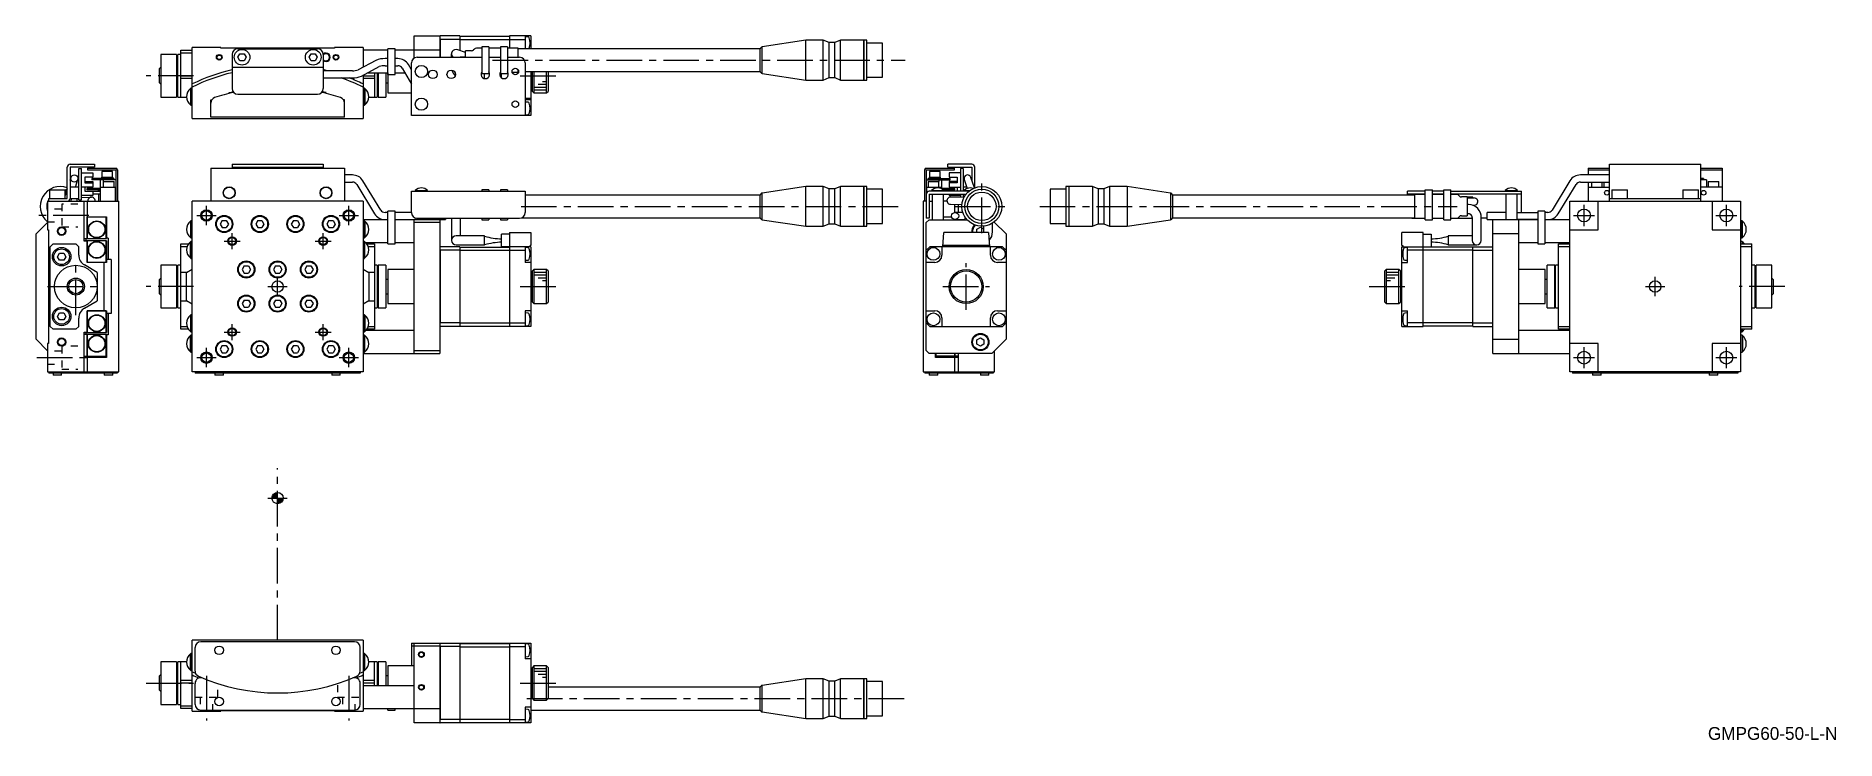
# Model space of a CAD drawing. Extents: x -215 to 417, y 17 to 265.
import ezdxf

# ---------------------------------------------------------------- set-up
doc = ezdxf.new("R2010")
doc.units = 0
doc.header["$LTSCALE"] = 10
doc.linetypes.add('CENTER', pattern=[2, 1.25, -0.25, 0.25, -0.25])
doc.linetypes.add('DOT', pattern=[0.5, 0.25, -0.25])
doc.layers.add('1', color=7, linetype='CONTINUOUS')
doc.layers.add('21', color=7, linetype='CONTINUOUS')
doc.styles.get("Standard").update_dxf_attribs({"font": 'FGP教科書体NT-M'})

msp = doc.modelspace()

# ---------------------------------------------------------------- texts
at = {"layer": '1', "color": 7}
msp.add_text('GMPG60-50-L-N', height=4.5, dxfattribs=at).set_placement((372.046875, 16.993359))

# ---------------------------------------------------------------- blocks, each defined once
blk = doc.blocks.new('AID1573')
at = {"layer": '21', "color": 7, "linetype": 'CONTINUOUS'}
blk.add_circle((-130.394216, 102.029477), 2, dxfattribs=at)
for centre, radius, start, end in [((-130.394216, 102.029477), 1.8, 90, 180), ((-130.394216, 102.029477), 1.6, 90, 180), ((-130.394216, 102.029477), 1.4, 90, 179.999955), ((-130.394216, 102.029477), 1.2, 90, 179.99997), ((-130.394216, 102.029477), 1, 90, 179.999964), ((-130.394218, 102.029479), 0.799999, 89.999799, 180.000086), ((-130.394216, 102.029477), 0.6, 89.99994, 180), ((-130.394216, 102.029477), 0.4, 90, 180), ((-130.394216, 102.029477), 0.2, 90, 180), ((-130.394216, 102.029477), 0.6, 269.99994, 0), ((-130.394216, 102.029477), 1.8, 270, 0), ((-130.394216, 102.029477), 1.6, 270, 0), ((-130.394216, 102.029477), 0.4, 270, 0), ((-130.394216, 102.029477), 0.2, 270, 0), ((-130.394216, 102.029477), 1.2, 270, 359.99997), ((-130.394216, 102.029477), 1.4, 270, 359.999955), ((-130.394216, 102.029477), 1, 270, 359.999964), ((-130.394218, 102.029479), 0.799999, 270.000201, 359.999914)]:
    blk.add_arc(centre, radius, start, end, dxfattribs=at)

# ---------------------------------------------------------------- linework, layer by layer
at = {"layer": '1', "color": 7, "linetype": 'CONTINUOUS'}
for p, q in [((-164.394215, 259.532637), (-160.394215, 259.532637)), ((-164.394215, 243.032637), (-164.394215, 259.532637)), ((-150.394215, 260.482637), (-160.394215, 260.482637)), ((-160.394215, 235.482638), (-160.394215, 260.482637)), ((-150.394215, 260.182637), (-150.394215, 260.482637)), ((-110.394215, 260.182637), (-150.394215, 260.182637)), ((-144.394215, 260.032637), (-116.394215, 260.032637)), ((-110.394215, 260.482637), (-110.394215, 260.182637)), ((-100.394215, 260.482637), (-110.394215, 260.482637)), ((-100.394215, 260.482637), (-100.394215, 253.520889)), ((-91.644215, 259.532637), (-100.394215, 259.532637)), ((-89.144215, 260.032637), (-91.644215, 260.032637)), ((-91.644215, 251.032637), (-91.644215, 260.032637)), ((-89.144215, 251.032637), (-89.144215, 260.032637)), ((-73.394215, 259.532637), (-89.144215, 259.532637)), ((-82.394215, 264.532637), (-73.394215, 264.532637)), ((-82.394215, 256.764688), (-82.394215, 264.532637)), ((-73.344215, 264.532637), (-73.394215, 264.482637)), ((-73.394215, 264.532637), (-73.394215, 257.032637)), ((-73.394215, 263.432637), (-73.294215, 263.332637)), ((-66.394215, 264.532637), (-73.344215, 264.532637)), ((-73.294215, 263.332637), (-73.294215, 257.032637)), ((-66.394215, 263.332637), (-73.294215, 263.332637)), ((-64.394138, 258.698732), (-67.146983, 259.700686)), ((-66.394215, 264.532637), (-66.394215, 259.426701)), ((-66.394215, 264.432637), (-48.894215, 264.432637)), ((-66.394215, 263.291216), (-48.894215, 263.291216)), ((-62.308432, 259.332637), (-64.394215, 259.332637)), ((-64.394215, 257.032637), (-64.394215, 259.332637)), ((-61.287112, 259.939744), (-61.601325, 259.625531)), ((-58.644215, 260.232637), (-60.580005, 260.232637)), ((-56.144219, 260.732637), (-58.644219, 260.732637)), ((-58.644219, 260.732637), (-58.644219, 251.332637)), ((-56.144219, 260.732637), (-56.144219, 251.332637)), ((-52.144215, 260.232637), (-56.144215, 260.232637)), ((-49.644219, 260.732637), (-52.144219, 260.732637)), ((-52.144219, 260.732637), (-52.144219, 251.332637)), ((-49.644219, 260.732637), (-49.644219, 251.332637)), ((-45.894219, 260.232637), (-49.644215, 260.232637)), ((-41.394215, 264.532637), (-48.894215, 264.532637)), ((-48.894215, 264.532637), (-48.894215, 260.232637)), ((-48.894215, 263.332637), (-43.394215, 263.332637)), ((-45.894219, 257.032637), (-45.894219, 260.232637)), ((39.148125, 260.032637), (-45.894219, 260.032637)), ((-43.394215, 264.532637), (-43.394215, 260.032637)), ((-42.408935, 264.196436), (-43.394215, 264.282637)), ((-41.394215, 264.532637), (-41.394215, 260.032637)), ((39.148125, 252.032637), (39.148125, 260.032637)), ((55.105781, 263.032636), (39.871799, 260.716963)), ((39.871799, 251.348312), (39.871799, 260.716963)), ((61.29878, 263.032636), (55.105781, 263.032636)), ((55.105781, 249.032638), (55.105781, 263.032636)), ((63.29878, 262.182637), (61.29878, 263.032636)), ((61.29878, 249.032638), (61.29878, 263.032636)), ((65.29878, 262.182637), (63.29878, 262.182637)), ((63.29878, 249.882637), (63.29878, 262.182637)), ((67.29878, 263.032636), (65.29878, 262.182637)), ((65.29878, 249.882637), (65.29878, 262.182637)), ((75.55578, 263.032636), (67.29878, 263.032636)), ((67.29878, 249.032638), (67.29878, 263.032636)), ((75.60578, 262.982636), (75.55578, 263.032636)), ((75.55578, 249.032638), (75.55578, 263.032636)), ((76.605782, 263.032636), (75.60578, 263.032636)), ((75.60578, 249.032638), (75.60578, 263.032636)), ((76.605782, 249.032638), (76.605782, 263.032636)), ((82.105783, 262.032635), (76.605782, 262.032635)), ((82.105783, 250.032639), (82.105783, 262.032635)), ((-171.394215, 253.532637), (-171.894215, 253.032637)), ((-171.894215, 248.032637), (-171.894215, 253.032637)), ((-165.894215, 258.032637), (-171.394215, 258.032637)), ((-171.394215, 258.032637), (-171.394215, 243.032637)), ((-165.894215, 258.032637), (-165.894215, 243.032637)), ((-165.394215, 254.532637), (-165.894215, 254.532637)), ((-165.394215, 243.032637), (-165.394215, 258.032637)), ((-164.394215, 258.032637), (-165.394215, 258.032637)), ((-160.394215, 258.532637), (-164.394215, 258.532637)), ((-146.394215, 258.032637), (-146.394215, 246.032637)), ((-146.394215, 253.532637), (-114.394215, 253.532637)), ((-144.337591, 257.032637), (-143.615903, 258.282637)), ((-143.615903, 255.782637), (-144.337591, 257.032637)), ((-143.615903, 258.282637), (-142.172527, 258.282637)), ((-142.172527, 255.782637), (-143.615903, 255.782637)), ((-142.172527, 258.282637), (-141.450839, 257.032637)), ((-141.450839, 257.032637), (-142.172527, 255.782637)), ((-119.337591, 257.032637), (-118.615903, 258.282637)), ((-118.615903, 255.782637), (-119.337591, 257.032637)), ((-118.615903, 258.282637), (-117.172527, 258.282637)), ((-117.172527, 255.782637), (-118.615903, 255.782637)), ((-117.172527, 258.282637), (-116.450839, 257.032637)), ((-116.450839, 257.032637), (-117.172527, 255.782637)), ((-114.394215, 258.032637), (-114.394215, 246.032637)), ((-95.850105, 255.953047), (-102.118054, 252.598233)), ((-100.938325, 250.394092), (-94.670376, 253.748906)), ((-91.644215, 256.564502), (-92.662164, 256.564502)), ((-92.662164, 254.064502), (-91.644215, 254.064502)), ((-88.126266, 256.564502), (-89.144215, 256.564502)), ((-89.144215, 254.064502), (-88.126266, 254.064502)), ((-86.610721, 253.189502), (-83.394215, 247.61835)), ((-83.394215, 252.61835), (-84.445658, 254.439502)), ((-83.394215, 236.532637), (-83.394215, 255.032637)), ((-81.394215, 257.032637), (-58.644215, 257.032637)), ((-69.294215, 257.032637), (-69.294215, 258.197178)), ((-65.849299, 257.082519), (-66.318693, 257.033026)), ((-64.394215, 257.082519), (-65.849299, 257.082519)), ((-56.144215, 257.032637), (-52.144215, 257.032637)), ((-49.644215, 257.032637), (-45.394215, 257.032637)), ((-43.394215, 255.032637), (-43.394215, 236.532637)), ((-171.894215, 248.032637), (-171.394215, 247.532637)), ((-164.394215, 250.532637), (-160.394215, 250.532637)), ((-160.394215, 249.532637), (-164.394215, 249.532637)), ((-104.126266, 252.282637), (-114.394215, 252.282637)), ((-114.394215, 249.782637), (-104.126266, 249.782637)), ((-100.394215, 250.685318), (-100.394215, 235.482637)), ((-100.394215, 250.532637), (-96.394215, 250.532637)), ((-96.394215, 249.532637), (-100.394215, 249.532637)), ((-98.81113, 251.532637), (-91.644215, 251.532637)), ((-96.394215, 251.532637), (-96.394215, 243.032637)), ((-95.394215, 251.532637), (-95.394215, 243.032637)), ((-95.094215, 251.532637), (-95.094215, 243.032637)), ((-92.394215, 251.532637), (-92.394215, 243.032637)), ((-92.394215, 248.032637), (-91.694215, 248.032637)), ((-91.694215, 251.532637), (-91.694215, 244.532637)), ((-91.644215, 251.032637), (-89.144215, 251.032637)), ((-89.144215, 251.532637), (-85.65413, 251.532637)), ((-58.663073, 251.832637), (-58.644215, 251.832637)), ((-58.644219, 251.332637), (-56.144219, 251.332637)), ((-57.694215, 249.562943), (-57.694215, 251.332637)), ((-56.144215, 251.832637), (-56.125357, 251.832637)), ((-56.072563, 251.741489), (-56.143979, 251.733704)), ((-52.163073, 251.832637), (-52.144215, 251.832637)), ((-52.144219, 251.332637), (-49.644219, 251.332637)), ((-51.694215, 249.76378), (-51.694215, 251.332637)), ((-49.644215, 251.832637), (-49.625357, 251.832637)), ((-48.02669, 251.832637), (-45.894219, 251.832637)), ((-45.894219, 251.832637), (-45.894219, 252.600534)), ((-45.894219, 252.032637), (-45.744215, 252.032637)), ((-43.394215, 252.032637), (39.148125, 252.032637)), ((-41.394215, 252.032637), (-41.394215, 236.532637)), ((-41.394215, 248.032637), (-40.894215, 248.032637)), ((-40.894215, 245.032637), (-40.894215, 252.032637)), ((-40.394215, 252.032637), (-40.394215, 244.532637)), ((-35.894215, 244.532637), (-35.894215, 252.032637)), ((-35.394215, 252.032637), (-35.394215, 245.032637)), ((39.871799, 251.348312), (55.105781, 249.032638)), ((55.105781, 249.032638), (61.29878, 249.032638)), ((61.29878, 249.032638), (63.29878, 249.882637)), ((63.29878, 249.882637), (65.29878, 249.882637)), ((65.29878, 249.882637), (67.29878, 249.032638)), ((67.29878, 249.032638), (75.55578, 249.032638)), ((75.55578, 249.032638), (75.60578, 249.082638)), ((75.60578, 249.032638), (76.605782, 249.032638)), ((76.605782, 250.032639), (82.105783, 250.032639)), ((-171.394215, 243.032637), (-165.894215, 243.032637)), ((-165.894215, 246.532637), (-165.394215, 246.532637)), ((-165.394215, 243.032637), (-162.394215, 243.032637)), ((-162.394215, 243.032637), (-162.391603, 243.035249)), ((-160.894215, 246.024251), (-161.05377, 246.024251)), ((-161.05377, 246.02425), (-161.05377, 240.32425)), ((-161.05377, 240.32425), (-160.894215, 240.32425)), ((-160.394215, 246.174251), (-160.894215, 246.174251)), ((-160.894215, 246.17425), (-160.894215, 240.17425)), ((-153.894215, 235.932638), (-153.894215, 242.032638)), ((-153.894215, 242.032638), (-153.572144, 242.032638)), ((-147.418666, 244.651088), (-146.038731, 244.894407)), ((-147.364587, 244.344393), (-147.418666, 244.651088)), ((-145.908826, 244.726516), (-145.90292, 244.693022)), ((-144.394215, 244.032637), (-116.394215, 244.032637)), ((-114.879604, 244.726515), (-114.88551, 244.693022)), ((-113.369764, 244.651088), (-114.749699, 244.894407)), ((-113.423843, 244.344393), (-113.369764, 244.651088)), ((-106.894215, 242.032637), (-107.216287, 242.032637)), ((-106.894215, 235.932637), (-106.894215, 242.032637)), ((-99.894215, 246.17425), (-100.394215, 246.17425)), ((-99.894215, 246.17425), (-99.894215, 240.17425)), ((-99.73466, 246.02425), (-99.894215, 246.02425)), ((-99.894215, 240.32425), (-99.73466, 240.32425)), ((-99.73466, 246.02425), (-99.73466, 240.32425)), ((-98.396827, 243.035249), (-98.394215, 243.032637)), ((-98.394215, 243.032637), (-95.394215, 243.032637)), ((-95.394215, 246.532637), (-95.094215, 246.532637)), ((-95.094215, 243.032637), (-92.394215, 243.032637)), ((-91.694215, 244.532637), (-83.394215, 244.532637)), ((-43.394215, 242.632271), (-41.394215, 242.632271)), ((-43.394215, 242.282637), (-41.694215, 242.282637)), ((-41.394215, 242.032637), (-43.394215, 242.032637)), ((-42.408935, 241.196436), (-43.394215, 241.282637)), ((-41.694215, 242.282637), (-41.694215, 242.317601)), ((-41.394215, 242.317601), (-41.694215, 242.317601)), ((-40.894215, 245.032637), (-40.394215, 244.532637)), ((-40.394215, 244.532637), (-35.894215, 244.532637)), ((-35.894215, 244.532637), (-35.394215, 245.032637)), ((-160.894215, 240.17425), (-160.394215, 240.17425)), ((-160.394215, 235.482638), (-100.394215, 235.482637)), ((-106.894215, 235.932637), (-153.894215, 235.932638)), ((-100.394215, 240.17425), (-99.894215, 240.17425)), ((-41.394215, 236.532637), (-83.394215, 236.532637)), ((-43.394215, 236.782637), (-42.408935, 236.868838)), ((-204.270449, 207.401288), (-204.270449, 218.401288)), ((-203.270449, 219.401288), (-194.770449, 219.401288)), ((-194.770449, 218.401288), (-203.270449, 218.401288)), ((-203.270449, 218.401288), (-203.270449, 207.401288)), ((-200.270449, 217.901288), (-199.270449, 217.901288)), ((-200.270449, 206.901288), (-200.270449, 217.901288)), ((-199.270449, 206.901288), (-199.270449, 217.901288)), ((-199.270449, 216.401288), (-195.270449, 216.401288)), ((-197.170449, 218.001288), (-187.170449, 218.001288)), ((-197.170449, 218.001288), (-197.170449, 217.401288)), ((-197.170449, 217.401288), (-187.270449, 217.401288)), ((-195.270449, 216.401288), (-195.270449, 214.901288)), ((-194.770449, 219.401288), (-194.770449, 218.401288)), ((-188.370449, 216.901288), (-192.170449, 216.901288)), ((-192.170449, 216.901288), (-192.170449, 214.901288)), ((-188.370449, 214.901288), (-188.370449, 216.901288)), ((-187.270449, 217.401288), (-187.270449, 206.401288)), ((-186.670449, 217.501288), (-186.670449, 206.401288)), ((-153.894215, 218.001288), (-106.894215, 218.001288)), ((-153.894215, 218.001288), (-153.894215, 206.401288)), ((-146.394215, 219.401288), (-146.394215, 218.001288)), ((-146.394215, 219.401288), (-114.394215, 219.401288)), ((-146.394215, 218.401288), (-114.394215, 218.401288)), ((-114.394215, 219.401288), (-114.394215, 218.001288)), ((-106.894215, 218.001288), (-106.894215, 206.401288)), ((-104.126266, 215.651288), (-106.894215, 215.651288)), ((96.882017, 217.501288), (96.882017, 206.401288)), ((97.382017, 218.001288), (107.382017, 218.001288)), ((97.482017, 217.401288), (107.382017, 217.401288)), ((97.482017, 217.401288), (97.482017, 200.401288)), ((102.382017, 216.901288), (98.582017, 216.901288)), ((98.582017, 216.901288), (98.582017, 214.901288)), ((102.382017, 214.901288), (102.382017, 216.901288)), ((113.482017, 219.401288), (104.982017, 219.401288)), ((104.982017, 218.401288), (104.982017, 219.401288)), ((104.982017, 218.401288), (113.482017, 218.401288)), ((109.482017, 216.401288), (105.482017, 216.401288)), ((105.482017, 216.401288), (105.482017, 214.901288)), ((107.382017, 217.401288), (107.382017, 218.001288)), ((109.482017, 217.901288), (109.482017, 209.901288)), ((110.482017, 217.901288), (109.482017, 217.901288)), ((110.482017, 217.901288), (110.482017, 209.901288)), ((113.482017, 218.401288), (113.482017, 213.829848)), ((114.482017, 211.139636), (114.482017, 218.401288)), ((337.516398, 215.651288), (327.248449, 215.651288)), ((330.016398, 218.001288), (330.016398, 215.651288)), ((330.016398, 218.001288), (337.516398, 218.001288)), ((330.016398, 217.401288), (337.516398, 217.401288)), ((337.516398, 206.401288), (337.516398, 219.401288)), ((337.516398, 219.401288), (369.516398, 219.401288)), ((369.516398, 206.401288), (369.516398, 219.401288)), ((369.516398, 218.001288), (377.016398, 218.001288)), ((369.516398, 217.401288), (377.016398, 217.401288)), ((377.016398, 218.001288), (377.016398, 206.401288)), ((-210.520449, 210.401288), (-204.696584, 210.401288)), ((-210.520449, 210.401288), (-210.520449, 207.401288)), ((-204.270449, 210.752164), (-205.020449, 208.443902)), ((-205.020449, 207.401288), (-205.020449, 210.401288)), ((-205.020449, 209.901288), (-204.546915, 209.901288)), ((-204.871835, 208.901288), (-205.020449, 208.901288)), ((-204.920449, 210.193536), (-204.920449, 209.901288)), ((-204.920449, 210.193536), (-204.451958, 210.193536)), ((-203.270449, 213.829848), (-202.959269, 214.787559)), ((-200.270449, 211.401288), (-203.270449, 211.401288)), ((-201.43088, 211.401288), (-200.581627, 214.015017)), ((-195.270449, 211.401288), (-199.270449, 211.401288)), ((-195.270449, 214.901288), (-198.070449, 214.901288)), ((-198.070449, 214.901288), (-198.070449, 212.901288)), ((-198.070449, 213.401288), (-195.270449, 213.401288)), ((-198.070449, 212.901288), (-195.270449, 212.901288)), ((-198.070449, 211.401288), (-198.070449, 209.901288)), ((-198.070449, 209.901288), (-192.770449, 209.901288)), ((-197.270449, 210.401288), (-197.270449, 210.901288)), ((-192.770449, 210.901288), (-197.270449, 210.901288)), ((-192.770449, 210.401288), (-197.270449, 210.401288)), ((-195.649371, 214.401288), (-195.649371, 213.901288)), ((-187.944557, 214.401288), (-195.649371, 214.401288)), ((-187.270449, 213.901288), (-195.649371, 213.901288)), ((-195.388899, 214.401288), (-195.388899, 213.901288)), ((-195.270449, 213.401288), (-195.270449, 211.401288)), ((-195.270449, 210.901288), (-195.270449, 210.401288)), ((-195.270449, 209.901288), (-195.270449, 208.401288)), ((-192.770449, 208.901288), (-195.270449, 208.901288)), ((-193.420449, 210.193536), (-193.420449, 209.901288)), ((-193.420449, 210.193536), (-192.770449, 210.193536)), ((-193.270449, 208.901288), (-193.270449, 206.401288)), ((-192.770449, 213.901288), (-192.770449, 206.401288)), ((-192.770449, 211.401288), (-187.270449, 211.401288)), ((-192.270449, 214.901288), (-188.270449, 214.901288)), ((-192.270449, 214.901288), (-192.270449, 214.401288)), ((-191.670449, 213.401288), (-191.670449, 211.401288)), ((-191.670449, 213.401288), (-187.870449, 213.401288)), ((-191.624324, 213.901288), (-191.624324, 213.401288)), ((-188.495245, 214.401288), (-188.495245, 213.901288)), ((-188.270449, 214.401288), (-188.270449, 214.901288)), ((-187.944557, 214.401288), (-187.944557, 213.901288)), ((-187.870449, 211.401288), (-187.870449, 213.401288)), ((-187.320449, 206.401288), (-187.320449, 211.401288)), ((-106.894215, 213.151288), (-104.126266, 213.151288)), ((-102.596712, 212.326044), (-96.328763, 202.000988)), ((-94.191718, 203.298307), (-100.459667, 213.623363)), ((-83.394215, 202.401288), (-83.394215, 209.901288)), ((-83.394215, 209.901288), (-43.394215, 209.901288)), ((-82.044215, 210.193536), (-82.044215, 209.901288)), ((-82.044215, 210.193536), (-77.744215, 210.193536)), ((-77.744215, 209.901288), (-77.744215, 210.193536)), ((-58.644215, 210.401288), (-58.644215, 209.901288)), ((-56.144215, 210.401288), (-58.644215, 210.401288)), ((-56.144215, 210.401288), (-56.144215, 209.901288)), ((-52.144215, 210.401288), (-52.144215, 209.901288)), ((-49.644215, 210.401288), (-52.144215, 210.401288)), ((-49.644215, 210.401288), (-49.644215, 209.901288)), ((-43.394215, 209.901288), (-43.394215, 202.401288)), ((55.105781, 211.601287), (39.871799, 209.285614)), ((39.871799, 199.916963), (39.871799, 209.285614)), ((61.29878, 211.601287), (55.105781, 211.601287)), ((55.105781, 197.601289), (55.105781, 211.601287)), ((63.29878, 210.751288), (61.29878, 211.601287)), ((61.29878, 197.601289), (61.29878, 211.601287)), ((65.29878, 210.751288), (63.29878, 210.751288)), ((63.29878, 198.451288), (63.29878, 210.751288)), ((67.29878, 211.601287), (65.29878, 210.751288)), ((65.29878, 198.451288), (65.29878, 210.751288)), ((75.55578, 211.601287), (67.29878, 211.601287)), ((67.29878, 197.601289), (67.29878, 211.601287)), ((75.60578, 211.551287), (75.55578, 211.601287)), ((75.55578, 197.601289), (75.55578, 211.601287)), ((76.605782, 211.601287), (75.60578, 211.601287)), ((75.60578, 197.601289), (75.60578, 211.601287)), ((76.605782, 197.601289), (76.605782, 211.601287)), ((82.105783, 210.601286), (76.605782, 210.601286)), ((82.105783, 198.60129), (82.105783, 210.601286)), ((97.482017, 213.901288), (105.86094, 213.901288)), ((97.482017, 211.401288), (102.982017, 211.401288)), ((97.532017, 211.401288), (97.532017, 209.213539)), ((98.082017, 213.401288), (101.882017, 213.401288)), ((98.082017, 213.401288), (98.082017, 211.401288)), ((98.156126, 213.901288), (98.156126, 214.401288)), ((98.156126, 214.401288), (105.86094, 214.401288)), ((98.482017, 214.901288), (102.482017, 214.901288)), ((98.482017, 214.901288), (98.482017, 214.401288)), ((112.409273, 209.901288), (98.482017, 209.901288)), ((98.482017, 208.901288), (111.458432, 208.901288)), ((98.482017, 208.901288), (98.482017, 200.401288)), ((98.706813, 213.901288), (98.706813, 214.401288)), ((99.332017, 210.193536), (99.332017, 209.901288)), ((99.332017, 210.193536), (103.632017, 210.193536)), ((99.482017, 208.901288), (99.482017, 199.901288)), ((101.835892, 213.901288), (101.835892, 213.401288)), ((101.882017, 211.401288), (101.882017, 213.401288)), ((102.482017, 214.401288), (102.482017, 214.901288)), ((102.982017, 210.699364), (102.982017, 213.901288)), ((107.482017, 210.901288), (102.982017, 210.901288)), ((107.482017, 210.401288), (103.408153, 210.401288)), ((103.482017, 199.901288), (103.482017, 208.901288)), ((103.632017, 209.901288), (103.632017, 210.193536)), ((105.482017, 214.901288), (108.282017, 214.901288)), ((108.282017, 213.401288), (105.482017, 213.401288)), ((105.482017, 213.401288), (105.482017, 211.401288)), ((108.282017, 212.901288), (105.482017, 212.901288)), ((105.482017, 211.401288), (109.482017, 211.401288)), ((105.482017, 208.901288), (105.482017, 208.401288)), ((105.600467, 213.901288), (105.600467, 214.401288)), ((105.86094, 213.901288), (105.86094, 214.401288)), ((107.482017, 210.401288), (107.482017, 210.901288)), ((108.282017, 214.901288), (108.282017, 212.901288)), ((108.282017, 211.401288), (108.282017, 209.901288)), ((109.482017, 208.901288), (109.482017, 207.729827)), ((111.642448, 211.401288), (110.482017, 211.401288)), ((110.482017, 208.901288), (110.482017, 207.694907)), ((110.793196, 214.015017), (111.816496, 210.865625)), ((110.832017, 210.193536), (110.832017, 209.901288)), ((110.832017, 210.193536), (112.771702, 210.193536)), ((110.982017, 208.901288), (110.982017, 208.206838)), ((114.37035, 211.095839), (113.170838, 214.787559)), ((146.516401, 210.601286), (141.0164, 210.601286)), ((141.0164, 210.601286), (141.0164, 198.60129)), ((147.516403, 211.601287), (146.516401, 211.601287)), ((146.516401, 211.601287), (146.516401, 197.601289)), ((147.566403, 211.601287), (147.516403, 211.551287)), ((147.516403, 211.601287), (147.516403, 197.601289)), ((155.823403, 211.601287), (147.566403, 211.601287)), ((147.566403, 211.601287), (147.566403, 197.601289)), ((157.823403, 210.751288), (155.823403, 211.601287)), ((155.823403, 211.601287), (155.823403, 197.601289)), ((159.823403, 210.751288), (157.823403, 210.751288)), ((157.823403, 210.751288), (157.823403, 198.451288)), ((161.823403, 211.601287), (159.823403, 210.751288)), ((159.823403, 210.751288), (159.823403, 198.451288)), ((168.016402, 211.601287), (161.823403, 211.601287)), ((161.823403, 211.601287), (161.823403, 197.601289)), ((183.250384, 209.285614), (168.016402, 211.601287)), ((168.016402, 211.601287), (168.016402, 197.601289)), ((183.250384, 209.285614), (183.250384, 199.916963)), ((266.516398, 208.601288), (266.516398, 209.901288)), ((272.766398, 209.901288), (266.516398, 209.901288)), ((272.766402, 208.901288), (266.516398, 208.901288)), ((272.766402, 208.801288), (269.016402, 208.801288)), ((269.016402, 208.801288), (269.016402, 200.401288)), ((272.766402, 199.901288), (272.766402, 210.401288)), ((272.766402, 210.401288), (275.266402, 210.401288)), ((279.266398, 209.901288), (275.266398, 209.901288)), ((275.266402, 199.901288), (275.266402, 210.401288)), ((279.266402, 208.901288), (275.266402, 208.901288)), ((279.266402, 208.801288), (275.266402, 208.801288)), ((279.266402, 199.901288), (279.266402, 210.401288)), ((279.266402, 210.401288), (281.766402, 210.401288)), ((281.766398, 209.901288), (306.516398, 209.901288)), ((281.766402, 199.901288), (281.766402, 210.401288)), ((306.516398, 208.901288), (281.766402, 208.901288)), ((283.702188, 208.801288), (281.766402, 208.801288)), ((300.866398, 210.193536), (300.866398, 209.901288)), ((300.866398, 210.193536), (305.166398, 210.193536)), ((301.016398, 208.901288), (301.016398, 199.901288)), ((305.016398, 199.901288), (305.016398, 208.901288)), ((305.166398, 209.901288), (305.166398, 210.193536)), ((306.516398, 202.473063), (306.516398, 209.901288)), ((323.58185, 213.623363), (317.313901, 203.298307)), ((319.450946, 202.000988), (325.718895, 212.326044)), ((327.248449, 213.151288), (337.516398, 213.151288)), ((330.016398, 213.151288), (330.016398, 206.401288)), ((330.016398, 211.401288), (337.516398, 211.401288)), ((331.116398, 213.151288), (331.116398, 211.401288)), ((334.916398, 211.401288), (334.916398, 213.151288)), ((335.516398, 213.151288), (335.516398, 211.401288)), ((338.266398, 210.401288), (338.266398, 207.401288)), ((338.266398, 210.401288), (343.766398, 210.401288)), ((343.766398, 207.401288), (343.766398, 210.401288)), ((363.266398, 210.401288), (363.266398, 207.401288)), ((363.266398, 210.401288), (368.766398, 210.401288)), ((368.766398, 207.401288), (368.766398, 210.401288)), ((370.540849, 214.401288), (369.516398, 214.401288)), ((371.516398, 213.901288), (369.516398, 213.901288)), ((377.016398, 211.401288), (369.516398, 211.401288)), ((370.540849, 214.401288), (370.540849, 213.901288)), ((371.516398, 213.901288), (371.516398, 211.401288)), ((372.116398, 213.401288), (372.116398, 211.401288)), ((372.116398, 213.401288), (375.916398, 213.401288)), ((375.916398, 211.401288), (375.916398, 213.401288)), ((-211.220449, 206.401288), (-211.220449, 196.401288)), ((-211.220449, 206.401288), (-186.220449, 206.401288)), ((-210.840768, 206.951288), (-210.770449, 207.073085)), ((-210.770449, 207.401288), (-204.270449, 207.401288)), ((-210.770449, 206.401288), (-210.770449, 207.401288)), ((-210.58096, 207.401288), (-210.520449, 207.506098)), ((-203.270449, 207.401288), (-200.270449, 207.401288)), ((-203.055478, 206.401288), (-202.730559, 207.401288)), ((-200.770449, 206.401288), (-200.770449, 207.401288)), ((-200.270449, 206.901288), (-199.270449, 206.901288)), ((-195.270449, 208.401288), (-199.270449, 208.401288)), ((-199.270449, 207.729827), (-195.814073, 207.850527)), ((-198.407394, 192.401288), (-198.407394, 206.401288)), ((-197.295034, 206.401288), (-197.295034, 200.901288)), ((-186.220449, 146.401288), (-186.220449, 206.401288)), ((-160.394215, 146.401288), (-160.394215, 206.401288)), ((-100.394215, 206.401288), (-160.394215, 206.401288)), ((-100.394215, 206.401288), (-100.394215, 146.401288)), ((-91.644215, 202.473063), (-92.662164, 202.473063)), ((-89.144215, 202.973063), (-91.644215, 202.973063)), ((-91.644215, 191.401288), (-91.644215, 202.973063)), ((-89.144215, 191.401288), (-89.144215, 202.973063)), ((-83.394215, 202.473063), (-89.144215, 202.473063)), ((39.148125, 208.601288), (-43.394215, 208.601288)), ((39.148125, 200.601288), (39.148125, 208.601288)), ((96.432017, 206.401288), (96.432017, 146.401288)), ((97.482017, 206.401288), (96.432017, 206.401288)), ((98.482017, 206.401288), (99.482017, 206.401288)), ((104.748121, 206.401288), (103.482017, 206.401288)), ((105.482017, 208.401288), (109.482017, 208.401288)), ((105.938393, 205.35205), (110.008527, 205.209917)), ((110.698997, 207.68733), (106.025641, 207.850527)), ((107.506602, 202.469291), (107.506602, 205.297287)), ((110.313386, 202.473063), (107.603628, 202.473063)), ((108.618962, 205.258442), (108.618962, 202.473063)), ((269.016402, 208.601288), (183.974058, 208.601288)), ((183.974058, 208.601288), (183.974058, 200.601288)), ((284.723508, 208.194181), (284.409295, 208.508395)), ((287.516398, 207.901288), (285.430615, 207.901288)), ((287.894546, 207.851288), (287.51636, 207.848817)), ((287.516398, 207.901288), (287.516398, 201.301288)), ((290.030484, 207.515277), (287.516398, 207.756342)), ((288.971482, 207.474148), (287.516398, 207.474148)), ((287.99732, 205.249817), (287.516398, 205.249817)), ((289.466398, 207.851288), (287.894546, 207.851288)), ((289.79198, 207.491415), (288.97148, 207.474148)), ((289.466398, 207.569365), (289.466398, 207.851288)), ((294.516398, 199.973063), (294.516398, 202.473063)), ((301.016398, 202.473063), (294.516398, 202.473063)), ((305.016398, 202.473063), (312.266398, 202.473063)), ((314.766398, 202.973063), (312.266398, 202.973063)), ((312.266398, 202.973063), (312.266398, 191.401288)), ((314.766398, 202.973063), (314.766398, 191.401288)), ((315.784347, 202.473063), (314.766398, 202.473063)), ((323.516398, 206.401288), (383.516398, 206.401288)), ((323.516398, 146.401288), (323.516398, 206.401288)), ((333.516398, 196.401288), (333.516398, 206.401288)), ((337.516398, 207.401288), (369.516398, 207.401288)), ((373.516398, 206.401288), (373.516398, 196.401288)), ((383.516398, 206.401288), (383.516398, 146.401288)), ((-211.220449, 198.951288), (-215.270449, 194.901288)), ((-211.220449, 196.401288), (-210.920449, 196.401288)), ((-210.920449, 196.401288), (-210.920449, 156.401288)), ((-197.319589, 200.901288), (-190.529089, 200.901288)), ((-197.245014, 200.851288), (-197.317099, 200.896212)), ((-197.317099, 193.301288), (-197.317099, 200.896212)), ((-197.245014, 200.851288), (-197.245014, 193.301288)), ((-190.579066, 200.851288), (-197.245014, 200.851288)), ((-190.579066, 200.851288), (-190.553248, 200.895024)), ((-190.579066, 193.301288), (-190.579066, 200.851288)), ((-190.553248, 200.895024), (-190.553248, 193.301288)), ((-190.529089, 200.901288), (-190.529089, 193.401288)), ((-160.894215, 199.351288), (-161.05377, 199.351288)), ((-161.05377, 199.351288), (-161.05377, 193.651288)), ((-160.394215, 199.501288), (-160.894215, 199.501288)), ((-160.894215, 199.501288), (-160.894215, 193.501288)), ((-149.865903, 199.651288), (-150.587591, 198.401288)), ((-150.587591, 198.401288), (-149.865903, 197.151288)), ((-149.865903, 199.651288), (-148.422527, 199.651288)), ((-149.865903, 197.151288), (-148.422527, 197.151288)), ((-148.422527, 199.651288), (-147.700839, 198.401288)), ((-147.700839, 198.401288), (-148.422527, 197.151288)), ((-137.365903, 199.651288), (-138.087591, 198.401288)), ((-138.087591, 198.401288), (-137.365903, 197.151288)), ((-137.365903, 199.651288), (-135.922527, 199.651288)), ((-137.365903, 197.151288), (-135.922527, 197.151288)), ((-135.922527, 199.651288), (-135.200839, 198.401288)), ((-135.200839, 198.401288), (-135.922527, 197.151288)), ((-124.865903, 199.651288), (-125.587591, 198.401288)), ((-125.587591, 198.401288), (-124.865903, 197.151288)), ((-124.865903, 199.651288), (-123.422527, 199.651288)), ((-124.865903, 197.151288), (-123.422527, 197.151288)), ((-123.422527, 199.651288), (-122.700839, 198.401288)), ((-122.700839, 198.401288), (-123.422527, 197.151288)), ((-112.365903, 199.651288), (-113.087591, 198.401288)), ((-113.087591, 198.401288), (-112.365903, 197.151288)), ((-112.365903, 199.651288), (-110.922527, 199.651288)), ((-112.365903, 197.151288), (-110.922527, 197.151288)), ((-110.922527, 199.651288), (-110.200839, 198.401288)), ((-110.200839, 198.401288), (-110.922527, 197.151288)), ((-91.644215, 199.901288), (-100.394215, 199.901288)), ((-99.894215, 199.501288), (-100.394215, 199.501288)), ((-99.894215, 199.501288), (-99.894215, 193.501288)), ((-99.73466, 199.351288), (-99.894215, 199.351288)), ((-99.73466, 199.351288), (-99.73466, 193.651288)), ((-92.662164, 199.973063), (-91.644215, 199.973063)), ((-89.144215, 199.973063), (-81.894215, 199.973063)), ((-73.394215, 199.901288), (-89.144215, 199.901288)), ((-82.394215, 152.901288), (-82.394215, 199.901288)), ((-73.394215, 198.901288), (-82.394215, 198.901288)), ((-81.894215, 200.464797), (-81.894215, 199.901288)), ((-81.394215, 200.401288), (-45.394215, 200.401288)), ((-77.894215, 199.901288), (-77.894215, 200.401288)), ((-77.894215, 199.973063), (-71.394215, 199.973063)), ((-73.394215, 199.901288), (-73.394215, 152.901288)), ((-71.394215, 200.401288), (-71.394215, 199.973063)), ((-69.294215, 200.401288), (-69.294215, 192.649817)), ((-66.094215, 194.249817), (-66.094215, 200.401288)), ((-58.644219, 200.401288), (-58.644219, 199.901288)), ((-58.644219, 199.901288), (-56.144219, 199.901288)), ((-56.144219, 200.401288), (-56.144219, 199.901288)), ((-52.144219, 200.401288), (-52.144219, 199.901288)), ((-52.144219, 199.901288), (-49.644219, 199.901288)), ((-49.644219, 200.401288), (-49.644219, 199.901288)), ((-44.522435, 200.601288), (39.148125, 200.601288)), ((39.871799, 199.916963), (55.105781, 197.601289)), ((55.105781, 197.601289), (61.29878, 197.601289)), ((61.29878, 197.601289), (63.29878, 198.451288)), ((63.29878, 198.451288), (65.29878, 198.451288)), ((65.29878, 198.451288), (67.29878, 197.601289)), ((67.29878, 197.601289), (75.55578, 197.601289)), ((75.55578, 197.601289), (75.60578, 197.651289)), ((75.60578, 197.601289), (76.605782, 197.601289)), ((76.605782, 198.60129), (82.105783, 198.60129)), ((98.482017, 200.401288), (97.482017, 200.401288)), ((98.482017, 199.901288), (97.482017, 198.901288)), ((97.482017, 153.901288), (97.482017, 198.901288)), ((98.482017, 199.901288), (111.794533, 199.901288)), ((103.482017, 200.901288), (106.395753, 200.901288)), ((106.410194, 200.851288), (103.482017, 200.851288)), ((107.456582, 199.901288), (107.456582, 199.981742)), ((107.528667, 199.975312), (107.528667, 199.901288)), ((107.603628, 199.973063), (110.982017, 199.973063)), ((108.618962, 199.973063), (108.618962, 199.901288)), ((110.982017, 200.995739), (110.982017, 199.901288)), ((115.232017, 196.622976), (116.482017, 197.344664)), ((115.232017, 195.401288), (115.232017, 196.622976)), ((116.482017, 197.344664), (117.546558, 196.730051)), ((117.546558, 197.624091), (117.546558, 195.649817)), ((120.746558, 195.649817), (120.746558, 198.699744)), ((125.482017, 194.901288), (121.295264, 199.088042)), ((121.432017, 198.951288), (121.432017, 199.197818)), ((141.0164, 198.60129), (146.516401, 198.60129)), ((146.516401, 197.601289), (147.516403, 197.601289)), ((147.516403, 197.651289), (147.566403, 197.601289)), ((147.566403, 197.601289), (155.823403, 197.601289)), ((155.823403, 197.601289), (157.823403, 198.451288)), ((157.823403, 198.451288), (159.823403, 198.451288)), ((159.823403, 198.451288), (161.823403, 197.601289)), ((161.823403, 197.601289), (168.016402, 197.601289)), ((168.016402, 197.601289), (183.250384, 199.916963)), ((183.974058, 200.601288), (269.016402, 200.601288)), ((268.516398, 200.401288), (272.766398, 200.401288)), ((272.766402, 199.901288), (275.266402, 199.901288)), ((275.266398, 200.401288), (279.266398, 200.401288)), ((279.266402, 199.901288), (281.766402, 199.901288)), ((281.766398, 200.401288), (289.216398, 200.401288)), ((284.409295, 200.694181), (284.723508, 201.008395)), ((285.430615, 201.301288), (287.516398, 201.301288)), ((287.516398, 202.049817), (287.99732, 202.049817)), ((287.99732, 202.049817), (288.126439, 202.04185)), ((287.99732, 202.049817), (288.126439, 202.04185)), ((288.126439, 202.04185), (288.265464, 202.015144)), ((288.126439, 202.04185), (288.265464, 202.015144)), ((288.265464, 202.015144), (288.397918, 201.971247)), ((288.265464, 202.015144), (288.397918, 201.971247)), ((288.397918, 201.971247), (288.521274, 201.912594)), ((288.397918, 201.971247), (288.521274, 201.912594)), ((288.521274, 201.912594), (288.634522, 201.841544)), ((288.521274, 201.912594), (288.634522, 201.841544)), ((289.216398, 200.649817), (289.216398, 192.649817)), ((292.416398, 192.649817), (292.416398, 200.649817)), ((294.516398, 200.401288), (292.416398, 200.401288)), ((294.516398, 199.973063), (301.016398, 199.973063)), ((312.266398, 199.901288), (296.516398, 199.901288)), ((296.516398, 152.901288), (296.516398, 199.901288)), ((312.266398, 199.973063), (305.016398, 199.973063)), ((305.516398, 199.901288), (305.516398, 152.901288)), ((314.766398, 199.973063), (315.784347, 199.973063)), ((323.516398, 199.901288), (314.766398, 199.901288)), ((323.516398, 196.401288), (333.516398, 196.401288)), ((373.516398, 196.401288), (383.516398, 196.401288)), ((384.016398, 199.501288), (383.516398, 199.501288)), ((384.016398, 193.501288), (384.016398, 199.501288)), ((384.175953, 199.351288), (384.016398, 199.351288)), ((384.175953, 193.651288), (384.175953, 199.351288)), ((-215.270449, 157.901288), (-215.270449, 194.901288)), ((-209.270449, 191.401288), (-210.270449, 190.401288)), ((-210.270449, 162.401288), (-210.270449, 190.401288)), ((-209.270449, 191.401288), (-201.270449, 191.401288)), ((-200.270449, 190.401288), (-201.270449, 191.401288)), ((-200.270449, 187.463466), (-200.270449, 190.401288)), ((-198.407394, 193.301288), (-190.553248, 193.301288)), ((-190.553248, 192.501288), (-198.407394, 192.501288)), ((-197.295034, 192.401288), (-198.407394, 192.401288)), ((-197.770449, 193.301288), (-197.770449, 192.501288)), ((-197.317099, 192.401288), (-197.317099, 192.501288)), ((-197.295034, 184.901288), (-197.295034, 192.401288)), ((-197.245014, 192.501288), (-197.245014, 184.951288)), ((-195.07416, 193.301288), (-194.723793, 193.613193)), ((-194.723793, 192.189383), (-195.07416, 192.501288)), ((-193.130899, 193.604776), (-192.787534, 193.301288)), ((-192.787534, 192.501288), (-193.130899, 192.197801)), ((-190.579066, 184.951288), (-190.579066, 192.501288)), ((-189.95704, 193.401288), (-190.553248, 193.401288)), ((-190.553248, 192.501288), (-190.553248, 184.907552)), ((-189.95704, 193.401288), (-189.95704, 185.901288)), ((-164.394215, 191.401288), (-161.740524, 191.401288)), ((-164.394215, 161.401288), (-164.394215, 191.401288)), ((-162.226919, 190.401288), (-164.394215, 190.401288)), ((-161.05377, 193.651288), (-160.894215, 193.651288)), ((-160.894215, 192.151288), (-161.05377, 192.151288)), ((-161.05377, 186.451288), (-161.05377, 192.151288)), ((-160.894215, 193.501288), (-160.394215, 193.501288)), ((-160.394215, 192.301288), (-160.894215, 192.301288)), ((-160.894215, 186.301288), (-160.894215, 192.301288)), ((-100.394215, 193.501288), (-99.894215, 193.501288)), ((-99.894215, 192.301288), (-100.394215, 192.301288)), ((-99.894215, 193.651288), (-99.73466, 193.651288)), ((-99.894215, 186.301288), (-99.894215, 192.301288)), ((-99.73466, 192.151288), (-99.894215, 192.151288)), ((-99.73466, 186.451288), (-99.73466, 192.151288)), ((-99.461726, 191.901288), (-91.644215, 191.901288)), ((-99.047906, 191.401288), (-96.394215, 191.401288)), ((-96.394215, 190.401288), (-98.561511, 190.401288)), ((-96.394215, 191.401288), (-96.394215, 161.401288)), ((-91.644215, 191.401288), (-89.144215, 191.401288)), ((-89.144215, 191.901288), (-82.394215, 191.901288)), ((-73.294215, 190.401288), (-73.394215, 190.301288)), ((-66.394215, 190.401288), (-73.294215, 190.401288)), ((-57.694215, 194.249817), (-67.694215, 194.249817)), ((-67.694215, 191.049817), (-57.694215, 191.049817)), ((-66.394215, 190.401288), (-66.394215, 162.401288)), ((-66.394215, 190.301288), (-48.894215, 190.301288)), ((-57.694215, 191.049817), (-57.694215, 194.249817)), ((-51.694215, 190.401288), (-51.694215, 194.801288)), ((-48.894215, 194.801288), (-51.694215, 194.801288)), ((-41.394215, 190.401288), (-51.694215, 190.401288)), ((-48.894215, 195.401288), (-41.394215, 195.401288)), ((-48.894215, 195.401288), (-48.894215, 162.401288)), ((-43.394215, 190.401288), (-43.394215, 184.901288)), ((-42.408935, 190.065087), (-43.394215, 190.151288)), ((-41.694215, 190.401288), (-41.694215, 190.901288)), ((-41.394215, 190.901288), (-41.694215, 190.901288)), ((-41.394215, 195.401288), (-41.394215, 190.901288)), ((-41.394215, 190.401288), (-41.394215, 162.401288)), ((98.682017, 190.401288), (97.482017, 189.201288)), ((124.282017, 190.401288), (98.682017, 190.401288)), ((102.982017, 190.401288), (102.982017, 187.401288)), ((103.232017, 190.401288), (103.581647, 195.401288)), ((119.697053, 190.901288), (103.26698, 190.901288)), ((119.382383, 195.401288), (103.581651, 195.401288)), ((119.382377, 195.401288), (119.732017, 190.401288)), ((119.982017, 187.401288), (119.982017, 190.401288)), ((125.482017, 189.201288), (124.282017, 190.401288)), ((125.482017, 194.901288), (125.482017, 157.901288)), ((272.016398, 195.401288), (264.516398, 195.401288)), ((264.516398, 190.901288), (264.516398, 195.401288)), ((264.516398, 190.901288), (264.816398, 190.901288)), ((264.516398, 190.401288), (274.816398, 190.401288)), ((264.516398, 162.401288), (264.516398, 190.401288)), ((264.816398, 190.901288), (264.816398, 190.401288)), ((266.516398, 190.151288), (265.531118, 190.065087)), ((266.516398, 184.901288), (266.516398, 190.401288)), ((272.016398, 162.401288), (272.016398, 195.401288)), ((272.016398, 194.801288), (274.816398, 194.801288)), ((289.516398, 190.301288), (272.016398, 190.301288)), ((274.816398, 194.801288), (274.816398, 190.401288)), ((289.216398, 194.249817), (280.816398, 194.249817)), ((280.816398, 194.249817), (280.816398, 191.049817)), ((280.816398, 191.049817), (290.816398, 191.049817)), ((289.516398, 190.401288), (296.416398, 190.401288)), ((289.516398, 162.401288), (289.516398, 190.401288)), ((296.516398, 190.301288), (296.416398, 190.401288)), ((305.516398, 194.901288), (296.516398, 194.901288)), ((305.516398, 191.901288), (312.266398, 191.901288)), ((312.266398, 191.401288), (314.766398, 191.401288)), ((314.766398, 191.901288), (323.516398, 191.901288)), ((319.516398, 191.401288), (323.516398, 191.401288)), ((319.516398, 161.401288), (319.516398, 191.401288)), ((323.516398, 190.401288), (319.516398, 190.401288)), ((322.856843, 191.901288), (322.856843, 191.401288)), ((323.016398, 191.901288), (323.016398, 191.401288)), ((383.516398, 193.501288), (384.016398, 193.501288)), ((384.016398, 192.301288), (383.516398, 192.301288)), ((383.516398, 191.401288), (387.516398, 191.401288)), ((387.516398, 190.401288), (383.516398, 190.401288)), ((384.016398, 193.651288), (384.175953, 193.651288)), ((384.016398, 192.301288), (384.016398, 191.401288)), ((384.175953, 192.151288), (384.016398, 192.151288)), ((384.175953, 192.151288), (384.175953, 191.401288)), ((387.516398, 161.401288), (387.516398, 191.401288)), ((-207.713824, 186.901288), (-206.992136, 188.151288)), ((-206.992136, 185.651288), (-207.713824, 186.901288)), ((-206.992136, 188.151288), (-205.548761, 188.151288)), ((-205.548761, 185.651288), (-206.992136, 185.651288)), ((-205.548761, 188.151288), (-204.827073, 186.901288)), ((-204.827073, 186.901288), (-205.548761, 185.651288)), ((-193.770449, 181.401288), (-198.270449, 183.999364)), ((-197.245014, 184.951288), (-197.295034, 184.920115)), ((-190.556704, 184.901288), (-197.295034, 184.901288)), ((-197.245014, 184.951288), (-190.579066, 184.951288)), ((-191.270449, 167.901288), (-191.270449, 184.901288)), ((-190.579066, 184.951288), (-190.553248, 184.907552)), ((-188.80853, 185.901288), (-190.553248, 185.901288)), ((-188.808531, 185.901288), (-188.808531, 166.901288)), ((-171.394215, 183.901288), (-171.394215, 168.901288)), ((-165.894215, 183.901288), (-171.394215, 183.901288)), ((-165.894215, 183.901288), (-165.894215, 168.901288)), ((-165.394215, 168.901288), (-165.394215, 183.901288)), ((-164.394215, 183.901288), (-165.394215, 183.901288)), ((-161.05377, 186.451288), (-160.894215, 186.451288)), ((-160.894215, 186.301288), (-160.394215, 186.301288)), ((-142.115903, 183.651288), (-142.837591, 182.401288)), ((-142.115903, 183.651288), (-140.672527, 183.651288)), ((-140.672527, 183.651288), (-139.950839, 182.401288)), ((-131.115903, 183.651288), (-131.837591, 182.401288)), ((-131.115903, 183.651288), (-129.672527, 183.651288)), ((-129.672527, 183.651288), (-128.950839, 182.401288)), ((-120.115903, 183.651288), (-120.837591, 182.401288)), ((-120.115903, 183.651288), (-118.672527, 183.651288)), ((-118.672527, 183.651288), (-117.950839, 182.401288)), ((-100.394215, 186.301288), (-99.894215, 186.301288)), ((-99.894215, 186.451288), (-99.73466, 186.451288)), ((-95.394215, 183.901288), (-96.394215, 183.901288)), ((-95.394215, 183.901288), (-95.394215, 168.901288)), ((-95.094215, 183.901288), (-95.094215, 168.901288)), ((-92.394215, 183.901288), (-95.094215, 183.901288)), ((-92.394215, 183.901288), (-92.394215, 168.901288)), ((-73.394215, 189.251288), (-73.344215, 189.201288)), ((-73.344215, 189.201288), (-73.344215, 163.601288)), ((-66.394215, 189.201288), (-73.344215, 189.201288)), ((-66.394215, 189.159867), (-48.894215, 189.159867)), ((-48.894215, 189.201288), (-43.394215, 189.201288)), ((-43.394215, 185.651288), (-42.408935, 185.737489)), ((-41.394215, 184.901288), (-43.394215, 184.901288)), ((100.482017, 184.901288), (97.482017, 184.901288)), ((125.482017, 184.901288), (122.482017, 184.901288)), ((264.516398, 184.901288), (266.516398, 184.901288)), ((265.531118, 185.737489), (266.516398, 185.651288)), ((272.016398, 189.201288), (266.516398, 189.201288)), ((289.516398, 189.159867), (272.016398, 189.159867)), ((289.516398, 189.201288), (296.466398, 189.201288)), ((296.466398, 189.201288), (296.516398, 189.251288)), ((296.466398, 163.601288), (296.466398, 189.201288)), ((315.516398, 168.901288), (315.516398, 183.901288)), ((318.216398, 183.901288), (315.516398, 183.901288)), ((318.216398, 168.901288), (318.216398, 183.901288)), ((318.516398, 168.901288), (318.516398, 183.901288)), ((319.516398, 183.901288), (318.516398, 183.901288)), ((388.516398, 183.901288), (387.516398, 183.901288)), ((388.516398, 183.901288), (388.516398, 168.901288)), ((389.016398, 168.901288), (389.016398, 183.901288)), ((394.516398, 183.901288), (389.016398, 183.901288)), ((394.516398, 168.901288), (394.516398, 183.901288)), ((-193.770449, 181.401288), (-193.770449, 171.401288)), ((-171.394215, 179.401288), (-171.894215, 178.901288)), ((-171.894215, 173.901288), (-171.894215, 178.901288)), ((-165.394215, 180.401288), (-165.894215, 180.401288)), ((-162.394215, 181.401288), (-164.394215, 181.401288)), ((-162.394215, 181.401288), (-160.394215, 182.555989)), ((-162.394215, 171.401288), (-162.394215, 181.401288)), ((-142.837591, 182.401288), (-142.115903, 181.151288)), ((-142.115903, 181.151288), (-140.672527, 181.151288)), ((-139.950839, 182.401288), (-140.672527, 181.151288)), ((-131.837591, 182.401288), (-131.115903, 181.151288)), ((-131.115903, 181.151288), (-129.672527, 181.151288)), ((-128.950839, 182.401288), (-129.672527, 181.151288)), ((-120.837591, 182.401288), (-120.115903, 181.151288)), ((-120.115903, 181.151288), (-118.672527, 181.151288)), ((-117.950839, 182.401288), (-118.672527, 181.151288)), ((-100.394215, 182.555989), (-98.394215, 181.401288)), ((-98.394215, 181.401288), (-98.394215, 171.401288)), ((-96.394215, 181.401288), (-98.394215, 181.401288)), ((-95.094215, 180.401288), (-95.394215, 180.401288)), ((-91.694215, 178.901288), (-92.394215, 178.901288)), ((-91.694215, 182.401288), (-91.694215, 170.401288)), ((-82.394215, 182.401288), (-91.694215, 182.401288)), ((-40.894215, 178.901288), (-41.394215, 178.901288)), ((-40.394215, 182.401288), (-40.894215, 181.901288)), ((-40.894215, 170.901288), (-40.894215, 181.901288)), ((-40.394215, 182.401288), (-40.394215, 170.401288)), ((-35.894215, 182.401288), (-40.394215, 182.401288)), ((-35.894215, 170.401288), (-35.894215, 182.401288)), ((-35.394215, 181.901288), (-35.894215, 182.401288)), ((-35.394215, 181.901288), (-35.394215, 170.901288)), ((259.016398, 182.401288), (258.516398, 181.901288)), ((258.516398, 170.901288), (258.516398, 181.901288)), ((263.516398, 182.401288), (259.016398, 182.401288)), ((259.016398, 182.401288), (259.016398, 170.401288)), ((264.016398, 181.901288), (263.516398, 182.401288)), ((263.516398, 170.401288), (263.516398, 182.401288)), ((264.016398, 181.901288), (264.016398, 170.901288)), ((264.516398, 178.901288), (264.016398, 178.901288)), ((314.816398, 182.401288), (305.516398, 182.401288)), ((314.816398, 170.401288), (314.816398, 182.401288)), ((315.516398, 178.901288), (314.816398, 178.901288)), ((318.516398, 180.401288), (318.216398, 180.401288)), ((389.016398, 180.401288), (388.516398, 180.401288)), ((395.016398, 178.901288), (394.516398, 179.401288)), ((395.016398, 178.901288), (395.016398, 173.901288)), ((-198.270449, 168.803212), (-193.770449, 171.401288)), ((-171.894215, 173.901288), (-171.394215, 173.401288)), ((-165.894215, 172.401288), (-165.394215, 172.401288)), ((-164.394215, 171.401288), (-162.394215, 171.401288)), ((-160.394215, 170.246588), (-162.394215, 171.401288)), ((-142.115903, 171.651288), (-142.837591, 170.401288)), ((-142.115903, 171.651288), (-140.672527, 171.651288)), ((-140.672527, 171.651288), (-139.950839, 170.401288)), ((-131.115903, 171.651288), (-131.837591, 170.401288)), ((-131.115903, 171.651288), (-129.672527, 171.651288)), ((-129.672527, 171.651288), (-128.950839, 170.401288)), ((-120.115903, 171.651288), (-120.837591, 170.401288)), ((-120.115903, 171.651288), (-118.672527, 171.651288)), ((-118.672527, 171.651288), (-117.950839, 170.401288)), ((-98.394215, 171.401288), (-100.394215, 170.246588)), ((-98.394215, 171.401288), (-96.394215, 171.401288)), ((-95.394215, 172.401288), (-95.094215, 172.401288)), ((-92.394215, 173.901288), (-91.694215, 173.901288)), ((-41.394215, 173.901288), (-40.894215, 173.901288)), ((-40.894215, 170.901288), (-40.394215, 170.401288)), ((-35.894215, 170.401288), (-35.394215, 170.901288)), ((258.516398, 170.901288), (259.016398, 170.401288)), ((263.516398, 170.401288), (264.016398, 170.901288)), ((264.016398, 173.901288), (264.516398, 173.901288)), ((314.816398, 173.901288), (315.516398, 173.901288)), ((318.216398, 172.401288), (318.516398, 172.401288)), ((388.516398, 172.401288), (389.016398, 172.401288)), ((394.516398, 173.401288), (395.016398, 173.901288)), ((-207.713824, 165.901288), (-206.992136, 167.151288)), ((-206.992136, 164.651288), (-207.713824, 165.901288)), ((-206.992136, 167.151288), (-205.548761, 167.151288)), ((-205.548761, 164.651288), (-206.992136, 164.651288)), ((-205.548761, 167.151288), (-204.827073, 165.901288)), ((-204.827073, 165.901288), (-205.548761, 164.651288)), ((-200.270449, 162.401288), (-200.270449, 165.33911)), ((-197.295034, 160.401288), (-197.295034, 167.901288)), ((-197.295034, 167.901288), (-190.556704, 167.901288)), ((-197.245013, 167.851288), (-197.295034, 167.882462)), ((-197.245013, 167.851288), (-197.245013, 160.301288)), ((-190.579065, 167.851288), (-197.245013, 167.851288)), ((-190.579065, 167.851288), (-190.553247, 167.895024)), ((-190.579065, 160.301288), (-190.579065, 167.851288)), ((-190.553247, 167.895024), (-190.553247, 160.301288)), ((-188.808531, 166.901288), (-190.553247, 166.901288)), ((-189.95704, 166.901288), (-189.95704, 159.401288)), ((-171.394215, 168.901288), (-165.894215, 168.901288)), ((-165.394215, 168.901288), (-164.394215, 168.901288)), ((-160.894215, 166.351288), (-161.05377, 166.351288)), ((-161.05377, 166.351288), (-161.05377, 160.651288)), ((-160.394215, 166.501288), (-160.894215, 166.501288)), ((-160.894215, 166.501288), (-160.894215, 160.501288)), ((-142.837591, 170.401288), (-142.115903, 169.151288)), ((-142.115903, 169.151288), (-140.672527, 169.151288)), ((-139.950839, 170.401288), (-140.672527, 169.151288)), ((-131.837591, 170.401288), (-131.115903, 169.151288)), ((-131.115903, 169.151288), (-129.672527, 169.151288)), ((-128.950839, 170.401288), (-129.672527, 169.151288)), ((-120.837591, 170.401288), (-120.115903, 169.151288)), ((-120.115903, 169.151288), (-118.672527, 169.151288)), ((-117.950839, 170.401288), (-118.672527, 169.151288)), ((-99.894215, 166.501288), (-100.394215, 166.501288)), ((-99.894215, 166.501288), (-99.894215, 160.501288)), ((-99.73466, 166.351288), (-99.894215, 166.351288)), ((-99.73466, 166.351288), (-99.73466, 160.651288)), ((-96.394215, 168.901288), (-95.394215, 168.901288)), ((-95.094215, 168.901288), (-92.394215, 168.901288)), ((-91.694215, 170.401288), (-82.394215, 170.401288)), ((-41.394215, 167.901288), (-43.394215, 167.901288)), ((-43.394215, 167.901288), (-43.394215, 162.401288)), ((-42.408935, 167.065087), (-43.394215, 167.151288)), ((-40.394215, 170.401288), (-35.894215, 170.401288)), ((97.482017, 167.901288), (100.482017, 167.901288)), ((102.982017, 165.401288), (102.982017, 162.401288)), ((119.982017, 162.401288), (119.982017, 165.401288)), ((122.482017, 167.901288), (125.482017, 167.901288)), ((259.016398, 170.401288), (263.516398, 170.401288)), ((264.516398, 167.901288), (266.516398, 167.901288)), ((266.516398, 167.151288), (265.531118, 167.065087)), ((266.516398, 162.401288), (266.516398, 167.901288)), ((305.516398, 170.401288), (314.816398, 170.401288)), ((315.516398, 168.901288), (318.216398, 168.901288)), ((318.516398, 168.901288), (319.516398, 168.901288)), ((387.516398, 168.901288), (388.516398, 168.901288)), ((389.016398, 168.901288), (394.516398, 168.901288)), ((-210.270449, 162.401288), (-209.270449, 161.401288)), ((-201.270449, 161.401288), (-209.270449, 161.401288)), ((-201.270449, 161.401288), (-200.270449, 162.401288)), ((-198.407394, 160.401288), (-197.295034, 160.401288)), ((-198.407394, 146.401288), (-198.407394, 160.401288)), ((-198.407394, 160.301288), (-190.553247, 160.301288)), ((-190.553248, 159.501288), (-198.407394, 159.501288)), ((-197.770449, 160.301288), (-197.770449, 159.501288)), ((-197.317099, 151.906364), (-197.317099, 159.501288)), ((-197.317098, 160.301288), (-197.317098, 160.401288)), ((-197.245014, 159.501288), (-197.245014, 151.951288)), ((-194.723793, 159.189383), (-195.07416, 159.501288)), ((-195.074159, 160.301288), (-194.723792, 160.613193)), ((-192.787534, 159.501288), (-193.130899, 159.197801)), ((-193.130898, 160.604776), (-192.787533, 160.301288)), ((-190.579066, 151.951288), (-190.579066, 159.501288)), ((-190.553248, 159.501288), (-190.553248, 151.907552)), ((-189.95704, 159.401288), (-190.553248, 159.401288)), ((-190.529089, 159.401288), (-190.529089, 151.401288)), ((-164.394215, 162.401288), (-162.22692, 162.401288)), ((-161.740525, 161.401288), (-164.394215, 161.401288)), ((-161.05377, 160.651288), (-160.894215, 160.651288)), ((-160.894215, 159.151288), (-161.05377, 159.151288)), ((-161.05377, 153.451288), (-161.05377, 159.151288)), ((-160.894215, 160.501288), (-160.394215, 160.501288)), ((-160.394215, 159.301288), (-160.894215, 159.301288)), ((-160.894215, 153.301288), (-160.894215, 159.301288)), ((-100.394215, 160.501288), (-99.894215, 160.501288)), ((-99.894215, 159.301288), (-100.394215, 159.301288)), ((-99.894215, 160.651288), (-99.73466, 160.651288)), ((-99.894215, 153.301288), (-99.894215, 159.301288)), ((-99.73466, 159.151288), (-99.894215, 159.151288)), ((-99.73466, 153.451288), (-99.73466, 159.151288)), ((-82.394215, 160.901288), (-99.461726, 160.901288)), ((-96.394215, 161.401288), (-99.047906, 161.401288)), ((-98.561511, 162.401288), (-96.394215, 162.401288)), ((-73.344215, 163.601288), (-73.394215, 163.551288)), ((-73.394215, 162.501288), (-73.294215, 162.401288)), ((-66.394215, 163.601288), (-73.344215, 163.601288)), ((-66.394215, 162.401288), (-73.294215, 162.401288)), ((-66.394215, 163.64271), (-48.894215, 163.64271)), ((-66.394215, 162.501288), (-48.894215, 162.501288)), ((-48.894215, 163.601288), (-43.394215, 163.601288)), ((-41.394215, 162.401288), (-48.894215, 162.401288)), ((-43.394215, 162.651288), (-42.408935, 162.737489)), ((97.482017, 163.601288), (98.682017, 162.401288)), ((98.682017, 162.401288), (124.282017, 162.401288)), ((115.232017, 157.622976), (116.482017, 158.344664)), ((116.482017, 158.344664), (117.732017, 157.622976)), ((124.282017, 162.401288), (125.482017, 163.601288)), ((264.516398, 162.401288), (272.016398, 162.401288)), ((265.531118, 162.737489), (266.516398, 162.651288)), ((272.016398, 163.601288), (266.516398, 163.601288)), ((289.516398, 163.64271), (272.016398, 163.64271)), ((289.516398, 162.501288), (272.016398, 162.501288)), ((289.516398, 163.601288), (296.466398, 163.601288)), ((289.516398, 162.401288), (296.416398, 162.401288)), ((296.416398, 162.401288), (296.516398, 162.501288)), ((296.516398, 163.551288), (296.466398, 163.601288)), ((323.516398, 160.901288), (305.516398, 160.901288)), ((319.516398, 162.401288), (323.516398, 162.401288)), ((323.516398, 161.401288), (319.516398, 161.401288)), ((322.856843, 160.901288), (322.856843, 161.401288)), ((323.016398, 160.901288), (323.016398, 161.401288)), ((383.516398, 162.401288), (387.516398, 162.401288)), ((387.516398, 161.401288), (383.516398, 161.401288)), ((383.516398, 160.501288), (384.016398, 160.501288)), ((384.016398, 159.301288), (383.516398, 159.301288)), ((384.016398, 160.501288), (384.016398, 161.401288)), ((384.016398, 160.651288), (384.175953, 160.651288)), ((384.016398, 159.301288), (384.016398, 153.301288)), ((384.175953, 159.151288), (384.016398, 159.151288)), ((384.175953, 160.651288), (384.175953, 161.401288)), ((384.175953, 159.151288), (384.175953, 153.451288)), ((-215.270449, 157.901288), (-211.220449, 153.851288)), ((-211.220449, 156.401288), (-211.220449, 146.401288)), ((-210.920449, 156.401288), (-211.220449, 156.401288)), ((-198.407394, 151.901288), (-190.556704, 151.901288)), ((-198.270449, 151.901288), (-198.270449, 151.401288)), ((-197.245014, 151.951288), (-197.317099, 151.906364)), ((-197.245014, 151.951288), (-190.579066, 151.951288)), ((-193.673832, 151.901288), (-193.705434, 151.401288)), ((-192.250602, 151.401288), (-192.287469, 151.901288)), ((-190.579066, 151.951288), (-190.553248, 151.907552)), ((-161.05377, 153.451288), (-160.894215, 153.451288)), ((-160.894215, 153.301288), (-160.394215, 153.301288)), ((-149.865903, 155.651288), (-150.587591, 154.401288)), ((-150.587591, 154.401288), (-149.865903, 153.151288)), ((-149.865903, 155.651288), (-148.422527, 155.651288)), ((-149.865903, 153.151288), (-148.422527, 153.151288)), ((-148.422527, 155.651288), (-147.700839, 154.401288)), ((-147.700839, 154.401288), (-148.422527, 153.151288)), ((-137.365903, 155.651288), (-138.087591, 154.401288)), ((-138.087591, 154.401288), (-137.365903, 153.151288)), ((-137.365903, 155.651288), (-135.922527, 155.651288)), ((-137.365903, 153.151288), (-135.922527, 153.151288)), ((-135.922527, 155.651288), (-135.200839, 154.401288)), ((-135.200839, 154.401288), (-135.922527, 153.151288)), ((-124.865903, 155.651288), (-125.587591, 154.401288)), ((-125.587591, 154.401288), (-124.865903, 153.151288)), ((-124.865903, 155.651288), (-123.422527, 155.651288)), ((-124.865903, 153.151288), (-123.422527, 153.151288)), ((-123.422527, 155.651288), (-122.700839, 154.401288)), ((-122.700839, 154.401288), (-123.422527, 153.151288)), ((-112.365903, 155.651288), (-113.087591, 154.401288)), ((-113.087591, 154.401288), (-112.365903, 153.151288)), ((-112.365903, 155.651288), (-110.922527, 155.651288)), ((-112.365903, 153.151288), (-110.922527, 153.151288)), ((-110.922527, 155.651288), (-110.200839, 154.401288)), ((-110.200839, 154.401288), (-110.922527, 153.151288)), ((-100.394215, 153.301288), (-99.894215, 153.301288)), ((-100.394215, 152.901288), (-73.394215, 152.901288)), ((-99.894215, 153.451288), (-99.73466, 153.451288)), ((-82.394215, 153.901288), (-73.394215, 153.901288)), ((97.482017, 153.901288), (98.482017, 152.901288)), ((120.482017, 152.901288), (98.482017, 152.901288)), ((100.740657, 151.401288), (100.740657, 152.901288)), ((100.764816, 151.907552), (100.764816, 152.901288)), ((100.790634, 151.951288), (100.764816, 151.907552)), ((108.618962, 151.901288), (100.768272, 151.901288)), ((100.790634, 152.901288), (100.790634, 151.951288)), ((100.790634, 151.951288), (107.456582, 151.951288)), ((102.499037, 151.901288), (102.46217, 151.401288)), ((103.917002, 151.401288), (103.8854, 151.901288)), ((107.456582, 151.951288), (107.456582, 152.901288)), ((107.456582, 151.951288), (107.528667, 151.906364)), ((107.528667, 152.901288), (107.528667, 151.906364)), ((108.482017, 151.401288), (108.482017, 151.901288)), ((108.618962, 152.901288), (108.618962, 146.401288)), ((115.232017, 156.1796), (115.232017, 157.622976)), ((116.482017, 155.457913), (115.232017, 156.1796)), ((117.732017, 156.1796), (116.482017, 155.457913)), ((117.732017, 157.622976), (117.732017, 156.1796)), ((120.482017, 152.901288), (125.482017, 157.901288)), ((121.432017, 146.401288), (121.432017, 153.851288)), ((296.516398, 157.901288), (305.516398, 157.901288)), ((296.516398, 152.901288), (323.516398, 152.901288)), ((333.516398, 156.401288), (323.516398, 156.401288)), ((333.516398, 146.401288), (333.516398, 156.401288)), ((373.516398, 156.401288), (373.516398, 146.401288)), ((383.516398, 156.401288), (373.516398, 156.401288)), ((383.516398, 153.301288), (384.016398, 153.301288)), ((384.016398, 153.451288), (384.175953, 153.451288)), ((-211.220449, 146.401288), (-186.220449, 146.401288)), ((-210.770449, 146.401288), (-210.770449, 145.901288)), ((-186.770449, 145.901288), (-210.770449, 145.901288)), ((-209.270449, 145.901288), (-209.270449, 145.301288)), ((-206.270449, 145.301288), (-206.270449, 145.901288)), ((-199.395329, 145.901288), (-199.395329, 146.401288)), ((-190.529089, 151.401288), (-198.407394, 151.401288)), ((-197.295034, 151.401288), (-197.295034, 146.401288)), ((-191.270449, 145.901288), (-191.270449, 145.301288)), ((-188.270449, 145.301288), (-188.270449, 145.901288)), ((-186.770449, 146.401288), (-186.770449, 145.901288)), ((-100.394215, 146.401288), (-160.394215, 146.401288)), ((-159.394215, 146.401288), (-159.394215, 145.901288)), ((-101.394215, 145.901288), (-159.394215, 145.901288)), ((-152.394215, 145.901288), (-152.394215, 145.301288)), ((-149.394215, 145.301288), (-149.394215, 145.901288)), ((-111.394215, 145.901288), (-111.394215, 145.301288)), ((-108.394215, 145.301288), (-108.394215, 145.901288)), ((-101.394215, 146.401288), (-101.394215, 145.901288)), ((96.432017, 146.401288), (121.432017, 146.401288)), ((96.982017, 146.401288), (96.982017, 145.901288)), ((120.982017, 145.901288), (96.982017, 145.901288)), ((98.482017, 145.901288), (98.482017, 145.301288)), ((108.618962, 151.401288), (100.740657, 151.401288)), ((101.482017, 145.301288), (101.482017, 145.901288)), ((107.506602, 146.401288), (107.506602, 151.401288)), ((109.606897, 146.401288), (109.606897, 145.901288)), ((116.482017, 145.901288), (116.482017, 145.301288)), ((119.482017, 145.301288), (119.482017, 145.901288)), ((120.982017, 146.401288), (120.982017, 145.901288)), ((383.516398, 146.401288), (323.516398, 146.401288)), ((324.516398, 146.401288), (324.516398, 145.901288)), ((382.516398, 145.901288), (324.516398, 145.901288)), ((331.516398, 145.901288), (331.516398, 145.301288)), ((334.516398, 145.301288), (334.516398, 145.901288)), ((372.516398, 145.901288), (372.516398, 145.301288)), ((375.516398, 145.301288), (375.516398, 145.901288)), ((382.516398, 146.401288), (382.516398, 145.901288)), ((-206.270449, 145.301288), (-209.270449, 145.301288)), ((-188.270449, 145.301288), (-191.270449, 145.301288)), ((-149.394215, 145.301288), (-152.394215, 145.301288)), ((-108.394215, 145.301288), (-111.394215, 145.301288)), ((101.482017, 145.301288), (98.482017, 145.301288)), ((119.482017, 145.301288), (116.482017, 145.301288)), ((334.516398, 145.301288), (331.516398, 145.301288)), ((375.516398, 145.301288), (372.516398, 145.301288)), ((-160.394215, 27.029477), (-160.394215, 52.029477)), ((-100.394215, 52.029477), (-160.394215, 52.029477)), ((-103.394215, 51.479477), (-157.394215, 51.479477)), ((-100.394215, 52.029477), (-100.394215, 27.029477)), ((-83.394215, 50.979477), (-83.394215, 42.979477)), ((-83.394215, 50.979477), (-41.394215, 50.979477)), ((-82.394215, 22.979477), (-82.394215, 50.979477)), ((-73.344215, 50.979477), (-73.394215, 50.929477)), ((-73.394215, 50.979477), (-73.394215, 22.979477)), ((-66.394215, 50.979477), (-66.394215, 22.979477)), ((-66.394215, 50.879477), (-48.894215, 50.879477)), ((-48.894215, 50.979477), (-48.894215, 22.979477)), ((-43.394215, 50.979477), (-43.394215, 45.479477)), ((-42.408935, 50.643277), (-43.394215, 50.729477)), ((-41.394215, 50.979477), (-41.394215, 22.979477)), ((-171.394215, 44.479477), (-171.394215, 29.479477)), ((-165.894215, 44.479477), (-171.394215, 44.479477)), ((-165.894215, 44.479477), (-165.894215, 29.479477)), ((-162.394215, 44.479477), (-165.394215, 44.479477)), ((-165.394215, 29.479477), (-165.394215, 44.479477)), ((-164.394215, 27.979477), (-164.394215, 44.479477)), ((-162.391603, 44.476866), (-162.394215, 44.479477)), ((-161.05377, 41.487864), (-161.05377, 47.187864)), ((-160.894215, 47.187864), (-161.05377, 47.187864)), ((-160.894215, 41.337864), (-160.894215, 47.337864)), ((-160.394215, 47.337864), (-160.894215, 47.337864)), ((-159.394215, 41.207361), (-159.394215, 49.479477)), ((-101.394215, 41.207362), (-101.394215, 49.479477)), ((-99.894215, 47.337865), (-100.394215, 47.337865)), ((-99.894215, 41.337865), (-99.894215, 47.337865)), ((-99.73466, 47.187865), (-99.894215, 47.187865)), ((-99.73466, 41.487865), (-99.73466, 47.187865)), ((-98.394215, 44.479477), (-98.396827, 44.476865)), ((-95.394215, 44.479477), (-98.394215, 44.479477)), ((-96.394215, 35.979477), (-96.394215, 44.479477)), ((-95.394215, 44.479477), (-95.394215, 35.979477)), ((-95.094215, 44.479477), (-95.094215, 35.979477)), ((-92.394215, 44.479477), (-95.094215, 44.479477)), ((-92.394215, 44.479477), (-92.394215, 35.979477)), ((-73.394215, 49.979477), (-83.394215, 49.979477)), ((-73.394215, 49.879477), (-73.294215, 49.779477)), ((-73.294215, 49.779477), (-73.294215, 24.179477)), ((-66.394215, 49.779477), (-73.294215, 49.779477)), ((-66.394215, 49.738056), (-48.894215, 49.738056)), ((-48.894215, 49.779477), (-43.394215, 49.779477)), ((-43.394215, 46.229477), (-42.408935, 46.315678)), ((-41.394215, 45.479477), (-43.394215, 45.479477)), ((-171.394215, 39.979477), (-171.894215, 39.479477)), ((-171.894215, 34.479477), (-171.894215, 39.479477)), ((-165.394215, 40.979477), (-165.894215, 40.979477)), ((-164.394215, 37.979477), (-160.394215, 37.979477)), ((-161.05377, 41.487865), (-160.894215, 41.487865)), ((-160.894215, 41.337865), (-160.394215, 41.337865)), ((-100.394215, 41.337865), (-99.894215, 41.337865)), ((-100.394215, 37.979477), (-96.394215, 37.979477)), ((-99.894215, 41.487865), (-99.73466, 41.487865)), ((-95.094215, 40.979477), (-95.394215, 40.979477)), ((-91.694215, 39.479477), (-92.394215, 39.479477)), ((-91.694215, 42.979477), (-91.694215, 35.979477)), ((-82.394215, 42.979477), (-91.694215, 42.979477)), ((-40.894215, 39.479477), (-41.394215, 39.479477)), ((-40.394215, 42.979477), (-40.894215, 42.479477)), ((-40.894215, 31.479477), (-40.894215, 42.479477)), ((-40.394215, 42.979477), (-40.394215, 30.979477)), ((-35.894215, 42.979477), (-40.394215, 42.979477)), ((-35.894215, 30.979477), (-35.894215, 42.979477)), ((-35.394215, 42.479477), (-35.894215, 42.979477)), ((-35.394215, 42.479477), (-35.394215, 31.479477)), ((55.105781, 38.479476), (39.871799, 36.163803)), ((61.29878, 38.479476), (55.105781, 38.479476)), ((55.105781, 24.479478), (55.105781, 38.479476)), ((63.29878, 37.629477), (61.29878, 38.479476)), ((61.29878, 24.479478), (61.29878, 38.479476)), ((67.29878, 38.479476), (65.29878, 37.629477)), ((75.55578, 38.479476), (67.29878, 38.479476)), ((67.29878, 24.479478), (67.29878, 38.479476)), ((75.60578, 38.429476), (75.55578, 38.479476)), ((75.55578, 24.479478), (75.55578, 38.479476)), ((76.605782, 38.479476), (75.60578, 38.479476)), ((75.60578, 24.479478), (75.60578, 38.479476)), ((76.605782, 24.479478), (76.605782, 38.479476)), ((-171.894215, 34.479477), (-171.394215, 33.979477)), ((-165.894215, 32.979477), (-165.394215, 32.979477)), ((-160.394215, 36.979477), (-164.394215, 36.979477)), ((-159.394215, 29.479477), (-159.394215, 36.854597)), ((-101.394215, 29.479477), (-101.394215, 36.854597)), ((-96.394215, 36.979477), (-100.394215, 36.979477)), ((-82.394215, 35.979477), (-100.394215, 35.979477)), ((-41.394215, 34.479477), (-40.894215, 34.479477)), ((39.148125, 35.479477), (-35.394215, 35.479477)), ((39.148125, 27.479477), (39.148125, 35.479477)), ((39.871799, 26.795152), (39.871799, 36.163803)), ((65.29878, 37.629477), (63.29878, 37.629477)), ((63.29878, 25.329477), (63.29878, 37.629477)), ((65.29878, 25.329477), (65.29878, 37.629477)), ((82.105783, 37.479475), (76.605782, 37.479475)), ((82.105783, 25.479479), (82.105783, 37.479475)), ((-171.394215, 29.479477), (-165.894215, 29.479477)), ((-165.394215, 29.479477), (-164.394215, 29.479477)), ((-164.394215, 28.979477), (-160.394215, 28.979477)), ((-160.394215, 27.979477), (-164.394215, 27.979477)), ((-160.394215, 27.029477), (-150.394215, 27.029477)), ((-157.394215, 27.479477), (-103.394215, 27.479477)), ((-150.394215, 27.329477), (-110.394215, 27.329477)), ((-150.394215, 27.029477), (-150.394215, 27.329477)), ((-110.394215, 27.329477), (-110.394215, 27.029477)), ((-110.394215, 27.029477), (-100.394215, 27.029477)), ((-100.394215, 27.979477), (-73.394215, 27.979477)), ((-91.644215, 27.479477), (-91.644215, 27.979477)), ((-91.644215, 27.479477), (-89.144215, 27.479477)), ((-89.144215, 27.479477), (-89.144215, 27.979477)), ((-41.394215, 28.479477), (-43.394215, 28.479477)), ((-43.394215, 28.479477), (-43.394215, 22.979477)), ((-42.408935, 27.643277), (-43.394215, 27.729477)), ((-41.394215, 27.479477), (39.148125, 27.479477)), ((-40.894215, 31.479477), (-40.394215, 30.979477)), ((-40.394215, 30.979477), (-35.894215, 30.979477)), ((-35.894215, 30.979477), (-35.394215, 31.479477)), ((39.871799, 26.795152), (55.105781, 24.479478)), ((61.29878, 24.479478), (63.29878, 25.329477)), ((63.29878, 25.329477), (65.29878, 25.329477)), ((65.29878, 25.329477), (67.29878, 24.479478)), ((76.605782, 25.479479), (82.105783, 25.479479)), ((-73.394215, 22.979477), (-82.394215, 22.979477)), ((-73.294215, 24.179477), (-73.394215, 24.079477)), ((-73.394215, 23.029477), (-73.344215, 22.979477)), ((-66.394215, 22.979477), (-73.344215, 22.979477)), ((-66.394215, 24.179477), (-73.294215, 24.179477)), ((-66.394215, 24.220899), (-48.894215, 24.220899)), ((-66.394215, 23.079477), (-48.894215, 23.079477)), ((-48.894215, 24.179477), (-43.394215, 24.179477)), ((-41.394215, 22.979477), (-48.894215, 22.979477)), ((-43.394215, 23.229477), (-42.408935, 23.315678)), ((55.105781, 24.479478), (61.29878, 24.479478)), ((67.29878, 24.479478), (75.55578, 24.479478)), ((75.55578, 24.479478), (75.60578, 24.529478)), ((75.60578, 24.479478), (76.605782, 24.479478))]:
    msp.add_line(p, q, dxfattribs=at)
at = {"layer": '1', "color": 4, "linetype": 'CENTER'}
for p, q in [((-54.894216, 256.032637), (90.105784, 256.032637)), ((-159.894216, 250.532637), (-176.621946, 250.532637)), ((-45.171213, 250.532637), (-30.672504, 250.532637)), ((116.982017, 195.201289), (116.982017, 214.001287)), ((-155.394215, 198.001288), (-155.394215, 204.801288)), ((-105.394215, 198.001288), (-105.394215, 204.801288)), ((-44.894216, 204.601288), (90.105784, 204.601288)), ((107.582018, 204.601288), (126.382016, 204.601288)), ((137.313694, 204.601288), (283.983617, 204.601288)), ((328.516398, 197.701288), (328.516398, 205.101288)), ((378.516398, 197.701288), (378.516398, 205.101288)), ((-196.757063, 201.401288), (-214.993513, 201.401288)), ((-158.794215, 201.401288), (-151.994215, 201.401288)), ((-108.794215, 201.401288), (-101.994215, 201.401288)), ((324.816398, 201.401288), (332.216398, 201.401288)), ((374.816398, 201.401288), (382.216398, 201.401288)), ((-149.194215, 192.401288), (-143.594215, 192.401288)), ((-146.394215, 189.601288), (-146.394215, 195.201288)), ((-117.194215, 192.401288), (-111.594215, 192.401288)), ((-114.394215, 189.601288), (-114.394215, 195.201288)), ((-201.270449, 166.401288), (-201.270449, 186.401288)), ((111.482017, 168.201288), (111.482017, 184.601288)), ((-130.394215, 173.001288), (-130.394215, 179.801288)), ((353.516398, 173.001288), (353.516398, 179.801288)), ((-211.270449, 176.401288), (-191.270449, 176.401288)), ((-159.894216, 176.401288), (-176.621946, 176.401288)), ((-133.794215, 176.401288), (-126.994215, 176.401288)), ((-45.171213, 176.401288), (-30.672504, 176.401288)), ((103.282017, 176.401288), (119.682017, 176.401288)), ((253.016399, 176.401288), (268.016399, 176.401288)), ((350.116398, 176.401288), (356.916398, 176.401288)), ((399.038024, 176.401288), (383.016399, 176.401288)), ((-149.194215, 160.401288), (-143.594215, 160.401288)), ((-146.394215, 157.601288), (-146.394215, 163.201288)), ((-117.194215, 160.401288), (-111.594215, 160.401288)), ((-114.394215, 157.601288), (-114.394215, 163.201288)), ((-155.394215, 148.001288), (-155.394215, 154.801288)), ((-105.394215, 148.001288), (-105.394215, 154.801288)), ((328.516398, 147.701288), (328.516398, 155.101288)), ((378.516398, 147.701288), (378.516398, 155.101288)), ((-214.993513, 151.401288), (-196.757063, 151.401288)), ((-158.794215, 151.401288), (-151.994215, 151.401288)), ((-108.794215, 151.401288), (-101.994215, 151.401288)), ((324.816398, 151.401288), (332.216398, 151.401288)), ((374.816398, 151.401288), (382.216398, 151.401288)), ((-130.394216, 52.029477), (-130.394216, 112.504478)), ((-133.794216, 102.029477), (-126.994216, 102.029477)), ((-155.394215, 39.50268), (-155.394215, 23.807037)), ((-105.394215, 39.50268), (-105.394215, 23.807037)), ((-176.621946, 36.979477), (-159.894216, 36.979477)), ((-45.171213, 36.979477), (-30.672504, 36.979477)), ((-42.832339, 31.479477), (90.105784, 31.479477))]:
    msp.add_line(p, q, dxfattribs=at)
at = {"layer": '1', "color": 9, "linetype": 'CONTINUOUS'}
for p, q in [((-38.894215, 247.532637), (-35.894215, 247.532637)), ((-37.394215, 248.532637), (-35.894215, 248.532637)), ((-40.394215, 246.532637), (-35.894215, 246.532637)), ((-40.394215, 245.532637), (-35.894215, 245.532637)), ((-35.894215, 181.401288), (-40.394215, 181.401288)), ((-35.894215, 180.401288), (-40.394215, 180.401288)), ((-35.894215, 179.401288), (-38.894215, 179.401288)), ((-35.894215, 178.401288), (-37.394215, 178.401288)), ((263.516398, 181.401288), (259.016398, 181.401288)), ((263.516398, 180.401288), (259.016398, 180.401288)), ((262.016398, 179.401288), (259.016398, 179.401288)), ((260.516398, 178.401288), (259.016398, 178.401288)), ((102.432017, 151.401288), (102.432017, 151.901288)), ((-35.894215, 41.979477), (-40.394215, 41.979477)), ((-35.894215, 40.979477), (-40.394215, 40.979477)), ((-35.894215, 39.979477), (-38.894215, 39.979477)), ((-35.894215, 38.979477), (-37.394215, 38.979477))]:
    msp.add_line(p, q, dxfattribs=at)
at = {"layer": '1', "color": 9, "linetype": 'DOT'}
for p, q in [((-206.220449, 203.651288), (-211.220449, 203.651288)), ((-200.582147, 205.401288), (-206.220449, 205.401288)), ((-206.220449, 205.401288), (-206.220449, 197.401288)), ((-211.220449, 199.151288), (-206.220449, 199.151288)), ((-206.220449, 197.401288), (-200.582164, 197.401288)), ((-206.220449, 153.651288), (-211.220449, 153.651288)), ((-200.582147, 155.401288), (-206.220449, 155.401288)), ((-206.220449, 155.401288), (-206.220449, 147.401288)), ((-211.220449, 149.151288), (-206.220449, 149.151288)), ((-206.220449, 147.401288), (-200.582164, 147.401288)), ((-159.394215, 32.029477), (-151.394215, 32.029477)), ((-157.644215, 32.029477), (-157.644215, 27.029477)), ((-153.144215, 27.029477), (-153.144215, 32.029477)), ((-151.394215, 32.029477), (-151.394215, 36.253027)), ((-109.394215, 36.25277), (-109.394215, 32.029477)), ((-109.394215, 32.029477), (-101.394215, 32.029477)), ((-107.644215, 32.029477), (-107.644215, 27.029477)), ((-103.144215, 27.029477), (-103.144215, 32.029477))]:
    msp.add_line(p, q, dxfattribs=at)
at = {"layer": '1', "color": 7, "linetype": 'CONTINUOUS'}
for centre, radius in [((-142.894215, 257.032637), 2.75), ((-117.894215, 257.032637), 2.75), ((-150.894215, 257.032637), 0.8), ((-109.894215, 257.032637), 0.8), ((-79.894215, 252.032637), 2.15), ((-46.894215, 252.032637), 1.15), ((-75.894215, 251.032637), 1.5), ((-69.394215, 251.032637), 1.5), ((-79.894215, 240.532637), 2.15), ((-46.894215, 240.532637), 1.15), ((-201.770449, 214.401288), 1.25), ((-147.394215, 209.401288), 2.1), ((-147.394215, 209.401288), 2), ((-113.394215, 209.401288), 2.1), ((-113.394215, 209.401288), 2), ((116.982017, 204.601288), 6.999999), ((116.982017, 204.601288), 5.999998), ((116.982017, 204.601288), 5), ((336.516398, 209.401288), 0.8), ((370.516398, 209.401288), 0.8), ((-155.394215, 201.401288), 1.65), ((-105.394215, 201.401288), 1.65), ((107.603628, 201.223063), 1.25), ((328.516398, 201.401288), 2.25), ((378.516398, 201.401288), 2.25), ((-206.270449, 195.901288), 1.25), ((-193.912062, 196.501288), 3), ((-193.912062, 196.501288), 2.85), ((-149.144215, 198.401288), 3), ((-149.144215, 198.401288), 2.75), ((-136.644215, 198.401288), 3), ((-136.644215, 198.401288), 2.75), ((-124.144215, 198.401288), 3), ((-124.144215, 198.401288), 2.75), ((-111.644215, 198.401288), 3), ((-111.644215, 198.401288), 2.75), ((-206.270449, 186.901288), 3.25), ((-193.912062, 189.301288), 3), ((-193.912062, 189.301288), 2.85), ((-146.394215, 192.401288), 1.25), ((-114.394215, 192.401288), 1.25), ((99.982017, 187.901288), 2.25), ((122.982017, 187.901288), 2.25), ((-206.270449, 186.901288), 2.75), ((-201.270449, 176.401288), 7.5), ((-141.394215, 182.401288), 3), ((-141.394215, 182.401288), 2.75), ((-130.394215, 182.401288), 3), ((-130.394215, 182.401288), 2.75), ((-119.394215, 182.401288), 3), ((-119.394215, 182.401288), 2.75), ((-201.270449, 176.401288), 3), ((-201.270449, 176.401288), 2.5), ((-130.394215, 176.401288), 2), ((111.482017, 176.401288), 6), ((111.482017, 176.401288), 5.5), ((353.516398, 176.401288), 2), ((-141.394215, 170.401288), 3), ((-141.394215, 170.401288), 2.75), ((-130.394215, 170.401288), 3), ((-130.394215, 170.401288), 2.75), ((-119.394215, 170.401288), 3), ((-119.394215, 170.401288), 2.75), ((-206.270449, 165.901288), 3.25), ((-206.270449, 165.901288), 2.75), ((-193.912061, 163.501288), 3), ((-193.912061, 163.501288), 2.85), ((99.982017, 164.901288), 2.25), ((122.982017, 164.901288), 2.25), ((-206.270449, 156.901288), 1.25), ((-193.912062, 156.301288), 3), ((-193.912062, 156.301288), 2.85), ((-146.394215, 160.401288), 1.25), ((-114.394215, 160.401288), 1.25), ((116.482017, 156.901288), 3), ((116.482017, 156.901288), 2.75), ((-155.394215, 151.401288), 1.65), ((-149.144215, 154.401288), 3), ((-149.144215, 154.401288), 2.75), ((-136.644215, 154.401288), 3), ((-136.644215, 154.401288), 2.75), ((-124.144215, 154.401288), 3), ((-124.144215, 154.401288), 2.75), ((-111.644215, 154.401288), 3), ((-111.644215, 154.401288), 2.75), ((-105.394215, 151.401288), 1.65), ((328.516398, 151.401288), 2.25), ((378.516398, 151.401288), 2.25), ((-150.894215, 48.479477), 1.5), ((-109.894215, 48.479477), 1.5), ((-79.894215, 46.979477), 0.8), ((-150.894215, 30.479477), 1.5), ((-109.894215, 30.479477), 1.5), ((-79.894215, 35.479477), 0.8)]:
    msp.add_circle(centre, radius, dxfattribs=at)
at = {"layer": '1', "color": 9, "linetype": 'CONTINUOUS'}
for centre, radius in [((-150.894215, 257.032637), 1), ((-109.894215, 257.032637), 1), ((-155.394215, 201.401288), 2), ((-105.394215, 201.401288), 2), ((-206.270449, 195.901288), 1.5), ((-146.394215, 192.401288), 1.5), ((-114.394215, 192.401288), 1.5), ((-206.270449, 156.901288), 1.5), ((-146.394215, 160.401288), 1.5), ((-114.394215, 160.401288), 1.5), ((-155.394215, 151.401288), 2), ((-105.394215, 151.401288), 2), ((-79.894215, 46.979477), 1), ((-79.894215, 35.479477), 1)]:
    msp.add_circle(centre, radius, dxfattribs=at)
at = {"layer": '1', "color": 7, "linetype": 'CONTINUOUS'}
for centre, radius, start, end in [((-144.394215, 258.032637), 2, 90, 180), ((-116.394215, 258.032637), 2, 0, 90), ((-67.694215, 258.197178), 1.6, 70, 226.705443), ((-62.308432, 260.332637), 1, 270, 315), ((-60.580005, 259.232637), 1, 90, 135), ((-42.452513, 263.698339), 0.5, 17.629155, 85), ((-42.452513, 260.366935), 0.5, 318.041182, 342.370845), ((-47.694215, 262.032637), 6, 342.370845, 17.629155), ((40.105782, 259.74472), 1.000002, 103.531698, 163.266744), ((-113.394215, 257.032637), 1.25, 216.869898, 143.130102), ((-92.908265, 249.231392), 7.337239, 88.077859, 113.637358), ((-92.796661, 248.37318), 5.692912, 88.646244, 109.216051), ((-88.126266, 252.314502), 4.25, 30, 90), ((-88.126266, 252.314502), 1.75, 30, 90), ((-81.394215, 255.032637), 2, 90, 180), ((-45.394215, 255.032637), 2, 0, 90), ((-130.394215, 185.532637), 69, 103.40802, 115.771462), ((-130.394216, 185.532638), 68, 103.60896, 116.178968), ((-130.394215, 185.532637), 69, 75.327923, 76.59198), ((-130.394216, 185.532638), 68, 63.821031, 70.883202), ((-130.394215, 185.532637), 69, 64.228538, 68.616275), ((-103.991769, 257.97396), 5.692912, 268.646244, 289.216051), ((-103.880165, 257.115748), 7.337239, 268.077859, 293.637358), ((-64.694215, 253.697178), 4.6, 194.947384, 224.152459), ((-57.394215, 251.032637), 1.5, 146.44269, 33.55731), ((-50.894215, 251.032637), 1.5, 146.44269, 33.55731), ((40.105782, 252.320554), 1.000002, 196.733256, 256.468302), ((-158.694215, 243.17425), 3.7, 129.621834, 230.378165), ((-151.894215, 240.944265), 2, 108.43185, 179.999999), ((-130.394216, 176.432638), 70, 102.783785, 108.43185), ((-144.394215, 246.032637), 2, 180, 270), ((-116.394215, 246.032637), 2, 270, 0), ((-130.394216, 176.432638), 70, 71.568149, 77.216214), ((-108.894215, 240.944264), 2, 359.999999, 71.568149), ((-102.094215, 243.17425), 3.7, 309.621834, 50.378165), ((-42.452513, 240.698339), 0.5, 17.629155, 85), ((-47.694215, 239.032637), 6, 342.370845, 17.629155), ((-42.452513, 237.366935), 0.5, 275, 342.370845), ((-203.270449, 218.401288), 1, 90, 180), ((-187.170449, 217.501288), 0.5, 0, 90), ((-104.098082, 211.373579), 4.277802, 31.730235, 90.377493), ((97.382017, 217.501288), 0.5, 90, 180), ((111.982017, 214.401288), 1.25, 18, 198), ((113.482017, 218.401288), 1, 0, 90), ((327.223002, 211.36863), 4.282733, 89.659559, 148.232714), ((-206.770449, 204.601288), 6.999999, 69.075164, 230.527011), ((-202.770449, 208.101288), 3, 120.467826, 135.779956), ((-191.270449, 208.101288), 3, 129.944505, 135.779956), ((-104.104107, 211.362256), 1.789169, 32.593748, 90.709615), ((-79.894215, 208.101288), 3, 44.220044, 135.779956), ((40.105782, 208.313371), 1.000002, 103.531698, 163.266744), ((98.482017, 208.901288), 1, 90, 180), ((101.482017, 208.101288), 3, 44.220044, 135.779956), ((112.982017, 208.101288), 3, 70.434043, 135.779956), ((183.016401, 208.313371), 1.000002, 16.733256, 76.468302), ((283.702188, 207.801288), 1, 45, 90), ((303.016398, 208.101288), 3, 44.220044, 135.779956), ((327.220956, 211.372142), 1.779358, 89.114705, 147.581931), ((-206.770448, 204.601288), 4.7, 161.228335, 198.771665), ((-206.770448, 204.601288), 4.7, 150, 157.481688), ((-204.270449, 207.401288), 1, 270, 0), ((-195.770449, 206.601288), 1.25, 350.793016, 189.206984), ((-92.684323, 204.262094), 1.789169, 212.593748, 270.709615), ((-81.394215, 202.401288), 2, 180, 270), ((-45.394215, 202.401288), 2, 270, 0), ((105.982017, 206.601288), 1.25, 88, 268), ((285.430615, 208.901288), 1, 225, 270), ((287.908786, 200.74213), 4.508557, 358.826795, 88.874813), ((289.628026, 207.703745), 2.728427, 267.060924831, 287.373014699), ((289.628026, 207.703745), 2.728427, 267.060924831, 287.373014699), ((289.928309, 206.160549), 1.358575, 64.158834386, 85.686862977), ((289.928309, 206.160549), 1.358575, 64.158834386, 85.686862977), ((289.969377, 206.258976), 1.252104, 292.211740339, 63.887011719), ((289.969377, 206.258976), 1.252104, 292.211740339, 63.887011719), ((315.81184, 204.252208), 1.779358, 269.114705, 327.581931), ((-136.270449, 230.851288), 68, 206.132033, 206.136797), ((-136.270449, 230.851288), 62, 208.885742, 208.892354), ((-158.694215, 196.501288), 3.7, 129.621835, 230.378165), ((-102.094215, 196.501288), 3.7, 309.621835, 50.378165), ((-92.690348, 204.250772), 4.277802, 211.730235, 270.377493), ((40.105782, 200.889205), 1.000002, 196.733256, 256.468302), ((116.482017, 195.901288), 3, 133.288337, 189.594068), ((116.482017, 195.901288), 2.75, 130.66719, 190.475682), ((183.016401, 200.889205), 1.000002, 283.531698, 343.266744), ((268.516398, 202.401288), 2, 244.158067, 270), ((283.702188, 201.401288), 1, 270, 315), ((285.430615, 200.301288), 1, 90, 135), ((287.76052, 200.676884), 1.45613, 358.934925372, 53.114149317), ((287.76052, 200.676884), 1.45613, 358.934925372, 53.114149317), ((315.809794, 204.25572), 4.282733, 269.659559, 328.232714), ((381.816398, 196.501288), 3.7, 309.621835, 50.378165), ((-158.694215, 189.301288), 3.7, 129.621835, 230.378165), ((-102.094215, 189.301288), 3.7, 309.621835, 50.378165), ((-67.694215, 192.649817), 1.6, 90, 270), ((-50.280312, 221.739626), 28.615444, 254.984078, 267.167835), ((-50.237564, 163.190711), 28.889479, 92.890166, 104.957921), ((-42.452513, 189.56699), 0.5, 17.629155, 85), ((-47.694215, 187.901288), 6, 342.370845, 17.629155), ((116.146558, 195.649817), 1.4, 349.774609, 0), ((116.146558, 195.649817), 4.6, 318.263397, 0), ((270.816398, 187.901288), 6, 162.370845, 197.629155), ((265.574696, 189.56699), 0.5, 95, 162.370845), ((273.402495, 221.739626), 28.615444, 272.832165, 285.015922), ((273.669325, 165.162225), 26.90568, 74.595351, 87.556562), ((290.816398, 192.649817), 1.6, 180, 0), ((325.216398, 189.301288), 3.7, 135.355754, 145.419222), ((381.816398, 189.301288), 3.7, 34.580778, 50.378165), ((-196.270449, 187.463466), 4, 180, 240), ((-136.270449, 154.951288), 62, 151.107646, 151.114258), ((-42.452513, 186.235586), 0.5, 275, 342.370845), ((100.482017, 187.401288), 2.5, 270, 0), ((122.482017, 187.401288), 2.5, 180, 270), ((265.574696, 186.235586), 0.5, 197.629155, 265), ((-196.270449, 165.33911), 4, 120, 180), ((-136.270449, 197.851288), 62, 208.885742, 208.892354), ((-158.694215, 163.501288), 3.7, 129.621835, 230.378165), ((-102.094215, 163.501288), 3.7, 309.621835, 50.378165), ((-42.452513, 166.56699), 0.5, 17.629155, 85), ((-47.694215, 164.901288), 6, 342.370845, 17.629155), ((100.482017, 165.401288), 2.5, 0, 90), ((122.482017, 165.401288), 2.5, 90, 180), ((270.816398, 164.901288), 6, 162.370845, 197.629155), ((265.574696, 166.56699), 0.5, 95, 162.370845), ((-158.694215, 156.301288), 3.7, 129.621835, 230.378165), ((-102.094215, 156.301288), 3.7, 309.621835, 50.378165), ((-42.452513, 163.235586), 0.5, 275, 342.370845), ((265.574696, 163.235586), 0.5, 197.629155, 265), ((325.216398, 163.501288), 3.7, 214.580778, 224.644246), ((381.816398, 163.501288), 3.7, 309.621835, 325.419222), ((381.816398, 156.301288), 3.7, 309.621835, 50.378165), ((-136.270449, 121.951288), 68, 153.863203, 153.867967), ((-136.270449, 121.951288), 62, 151.107646, 151.114258), ((46.482017, 121.951288), 62, 28.885743, 28.892354), ((46.482017, 121.951288), 68, 26.132033, 26.136797), ((-157.394215, 49.479477), 2, 90.000001, 180.000001), ((-103.394215, 49.479477), 2, 0.000001, 90.000001), ((-42.452513, 50.145179), 0.5, 17.629155, 85), ((-158.694215, 44.337864), 3.7, 129.621835, 230.378166), ((-102.094215, 44.337865), 3.7, 309.621835, 50.378166), ((-42.452513, 46.813776), 0.5, 275, 342.370845), ((-47.694215, 48.479477), 6, 342.370845, 17.629155), ((-130.394216, 101.979477), 68, 243.821032, 244.918096), ((-130.394215, 101.979477), 69, 244.228538, 246.394937), ((-157.394215, 41.207361), 2, 180.000001, 246.04525), ((-157.394215, 36.854597), 2, 67.481686, 180), ((-130.394215, 101.979477), 68.5, 246.045249, 293.95475), ((-103.394215, 36.854597), 2, 0, 112.518314), ((-130.394215, 101.979477), 69, 293.605063, 295.771462), ((-103.394215, 41.207362), 2, 293.954751, 0.000001), ((-130.394216, 101.979477), 68, 295.081905, 296.178969), ((40.105782, 35.19156), 1.000002, 103.531698, 163.266744), ((-157.394215, 29.479477), 2, 180, 270), ((-103.394215, 29.479477), 2, 270, 0), ((-42.452513, 27.145179), 0.5, 17.629155, 85), ((-47.694215, 25.479477), 6, 342.370845, 17.629155), ((40.105782, 27.767394), 1.000002, 196.733256, 256.468302), ((-42.452513, 23.813776), 0.5, 275, 342.370845)]:
    msp.add_arc(centre, radius, start, end, dxfattribs=at)
at = {"layer": '1', "color": 9, "linetype": 'CONTINUOUS'}
msp.add_arc((-113.394215, 257.032637), 1.5, 228.189685, 131.9803, dxfattribs=at)

# ---------------------------------------------------------------- block references
at = {"layer": '21'}
msp.add_blockref('AID1573', (0, 0), dxfattribs=at)

msp.set_redraw_order([(e.dxf.handle, doc.entitydb.next_handle()) for e in msp.query("TEXT MTEXT ATTDEF DIMENSION ARC_DIMENSION")])  # texts and dimensions are drawn at this point

doc.saveas('drawing.dxf')
